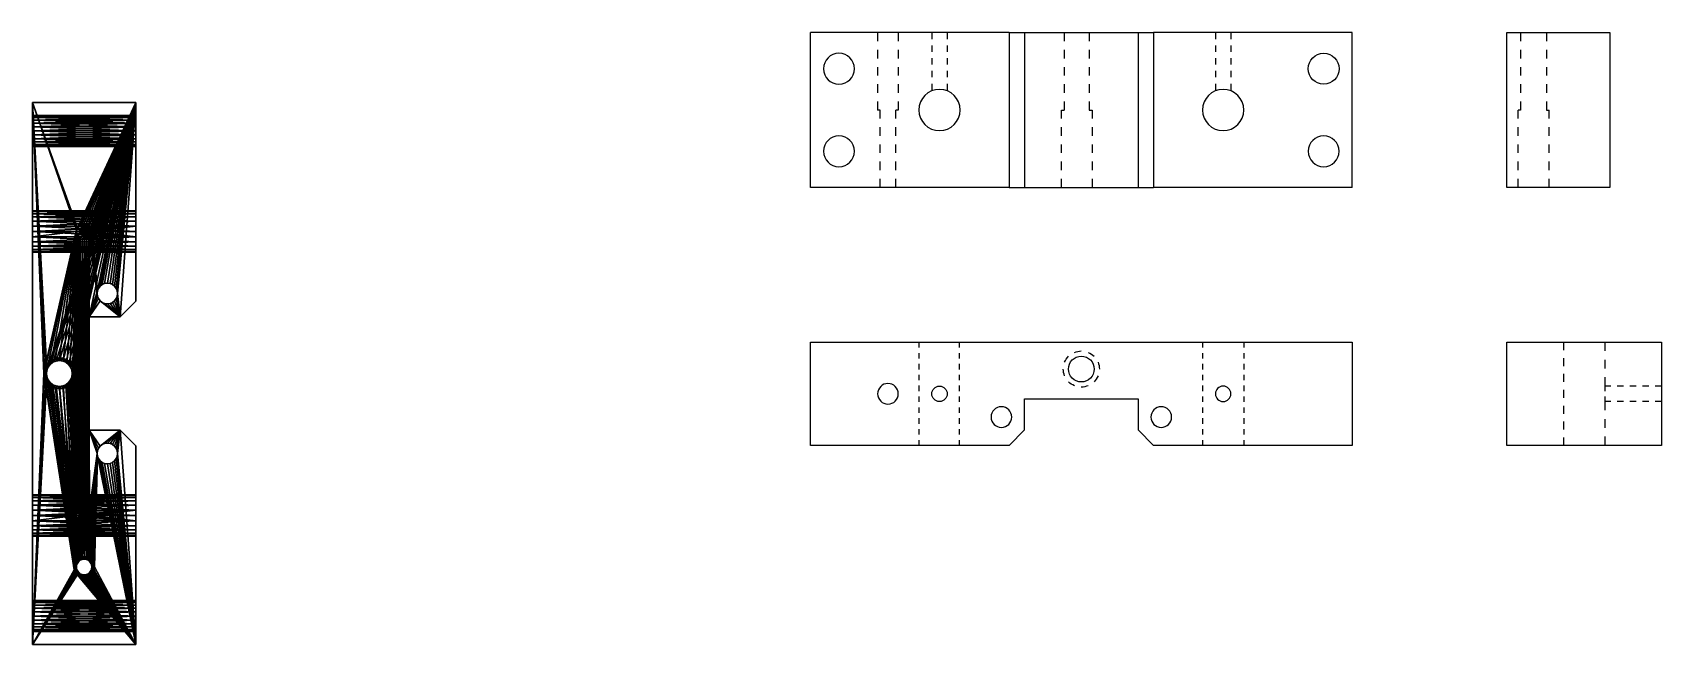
# Model space of a CAD drawing. Extents: x 0 to 316, y 0 to 119.
import ezdxf

# ---------------------------------------------------------------- set-up
doc = ezdxf.new("R2010")
doc.units = 0
doc.header["$MEASUREMENT"] = 0
doc.layers.get('0').update_dxf_attribs({"color": 13, "linetype": 'CONTINUOUS'})

# ---------------------------------------------------------------- blocks, each defined once
blk = doc.blocks.new('COMPONENT_2')
for p, q in [((0, 0), (0, 105)), ((0, 105), (20, 105)), ((0, 105), (0, 105, 30)), ((0, 105, 30), (20, 105, 30)), ((0, 0, 30), (0, 105, 30)), ((20, 105), (20, 66.5)), ((20, 105), (20, 105, 30)), ((20, 105, 30), (20, 66.5, 30)), ((20, 102.5, 7), (0, 102.5, 7)), ((20, 102.5, 23), (0, 102.5, 23)), ((20, 102.4, 7.78), (0, 102.4, 7.78)), ((20, 102.4, 6.22), (0, 102.4, 6.22)), ((20, 102.4, 23.78), (0, 102.4, 23.78)), ((20, 102.4, 22.22), (0, 102.4, 22.22)), ((20, 102.1, 8.5), (0, 102.1, 8.5)), ((20, 102.1, 5.5), (0, 102.1, 5.5)), ((20, 102.1, 24.5), (0, 102.1, 24.5)), ((20, 102.1, 21.5), (0, 102.1, 21.5)), ((20, 101.62, 20.88), (0, 101.62, 20.88)), ((20, 101.62, 9.12), (0, 101.62, 9.12)), ((20, 101.62, 4.88), (0, 101.62, 4.88)), ((20, 101.62, 25.12), (0, 101.62, 25.12)), ((20, 101, 20.4), (0, 101, 20.4)), ((20, 101, 9.6), (0, 101, 9.6)), ((20, 101, 25.6), (0, 101, 25.6)), ((20, 101, 4.4), (0, 101, 4.4)), ((20, 100.28, 20.1), (0, 100.28, 20.1)), ((20, 100.28, 9.9), (0, 100.28, 9.9)), ((20, 100.28, 25.9), (0, 100.28, 25.9)), ((20, 100.28, 4.1), (0, 100.28, 4.1)), ((20, 99.5, 20), (0, 99.5, 20)), ((20, 99.5, 10), (0, 99.5, 10)), ((20, 99.5, 26), (0, 99.5, 26)), ((20, 99.5, 4), (0, 99.5, 4)), ((20, 98.72, 20.1), (0, 98.72, 20.1)), ((20, 98.72, 25.9), (0, 98.72, 25.9)), ((20, 98.72, 9.9), (0, 98.72, 9.9)), ((20, 98.72, 4.1), (0, 98.72, 4.1)), ((20, 98, 20.4), (0, 98, 20.4)), ((20, 98, 25.6), (0, 98, 25.6)), ((20, 98, 9.6), (0, 98, 9.6)), ((20, 98, 4.4), (0, 98, 4.4)), ((20, 97.38, 20.88), (0, 97.38, 20.88)), ((20, 97.38, 25.12), (0, 97.38, 25.12)), ((20, 97.38, 9.12), (0, 97.38, 9.12)), ((20, 97.38, 4.88), (0, 97.38, 4.88)), ((20, 96.9, 21.5), (0, 96.9, 21.5)), ((20, 96.9, 24.5), (0, 96.9, 24.5)), ((20, 96.9, 8.5), (0, 96.9, 8.5)), ((20, 96.9, 5.5), (0, 96.9, 5.5)), ((20, 96.6, 22.22), (0, 96.6, 22.22)), ((20, 96.6, 23.78), (0, 96.6, 23.78)), ((20, 96.6, 7.78), (0, 96.6, 7.78)), ((20, 96.6, 6.22), (0, 96.6, 6.22)), ((20, 96.5, 23), (0, 96.5, 23)), ((20, 96.5, 7), (0, 96.5, 7)), ((20, 84, 15), (0, 84, 15)), ((20, 83.86, 16.04), (0, 83.86, 16.04)), ((20, 83.86, 13.96), (0, 83.86, 13.96)), ((20, 83.46, 17), (0, 83.46, 17)), ((20, 83.46, 13), (0, 83.46, 13)), ((20, 82.83, 12.17), (0, 82.83, 12.17)), ((20, 82.83, 17.83), (0, 82.83, 17.83)), ((20, 82, 18.46), (0, 82, 18.46)), ((20, 82, 11.54), (0, 82, 11.54)), ((20, 81.04, 11.14), (0, 81.04, 11.14)), ((20, 81.04, 18.86), (0, 81.04, 18.86)), ((20, 80, 11), (0, 80, 11)), ((8.5, 80, 19), (0, 80, 19)), ((11.5, 80, 19), (8.5, 80, 19)), ((8.5, 80, 30), (8.5, 80, 19)), ((8.55, 80.39, 30), (8.55, 80.39, 19)), ((8.55, 79.61, 30), (8.55, 79.61, 19)), ((8.7, 80.75, 30), (8.7, 80.75, 19)), ((8.7, 79.25, 30), (8.7, 79.25, 19)), ((8.94, 81.06, 30), (8.94, 81.06, 19)), ((9.25, 81.3, 30), (9.25, 81.3, 19)), ((9.61, 81.45, 30), (9.61, 81.45, 19)), ((10, 81.5, 30), (10, 81.5, 19)), ((10.39, 81.45, 30), (10.39, 81.45, 19)), ((10.75, 81.3, 30), (10.75, 81.3, 19)), ((11.06, 81.06, 30), (11.06, 81.06, 19)), ((11.3, 80.75, 30), (11.3, 80.75, 19)), ((11.3, 79.25, 30), (11.3, 79.25, 19)), ((11.45, 80.39, 30), (11.45, 80.39, 19)), ((11.45, 79.61, 30), (11.45, 79.61, 19)), ((20, 80, 19), (11.5, 80, 19)), ((11.5, 80, 30), (11.5, 80, 19)), ((20, 78.96, 11.14), (0, 78.96, 11.14)), ((20, 78.96, 18.86), (0, 78.96, 18.86)), ((20, 78, 11.54), (0, 78, 11.54)), ((20, 78, 18.46), (0, 78, 18.46)), ((20, 77.17, 17.83), (0, 77.17, 17.83)), ((20, 77.17, 12.17), (0, 77.17, 12.17)), ((20, 76.54, 17), (0, 76.54, 17)), ((20, 76.54, 13), (0, 76.54, 13)), ((20, 76.14, 16.04), (0, 76.14, 16.04)), ((20, 76.14, 13.96), (0, 76.14, 13.96)), ((20, 76, 15), (0, 76, 15)), ((8.94, 78.94, 30), (8.94, 78.94, 19)), ((9.25, 78.7, 30), (9.25, 78.7, 19)), ((9.61, 78.55, 30), (9.61, 78.55, 19)), ((10, 78.5, 30), (10, 78.5, 19)), ((10.39, 78.55, 30), (10.39, 78.55, 19)), ((10.75, 78.7, 30), (10.75, 78.7, 19)), ((11.06, 78.94, 30), (11.06, 78.94, 19)), ((13.5, 69.73, 30), (13.5, 69.73)), ((13.98, 69.93, 30), (13.98, 69.93)), ((14.5, 70, 30), (14.5, 70)), ((15.02, 69.93, 30), (15.02, 69.93)), ((15.5, 69.73, 30), (15.5, 69.73)), ((12.5, 68, 30), (12.5, 68)), ((12.57, 68.52, 30), (12.57, 68.52)), ((12.57, 67.48, 30), (12.57, 67.48)), ((12.77, 69, 30), (12.77, 69)), ((12.77, 67, 30), (12.77, 67)), ((13.09, 69.41, 30), (13.09, 69.41)), ((13.09, 66.59, 30), (13.09, 66.59)), ((15.91, 69.41, 30), (15.91, 69.41)), ((15.91, 66.59, 30), (15.91, 66.59)), ((16.23, 69, 30), (16.23, 69)), ((16.23, 67, 30), (16.23, 67)), ((16.43, 68.52, 30), (16.43, 68.52)), ((16.43, 67.48, 30), (16.43, 67.48)), ((16.5, 68, 30), (16.5, 68)), ((17, 63.5), (20, 66.5)), ((17, 63.5, 30), (20, 66.5, 30)), ((20, 66.5, 30), (20, 66.5)), ((11, 63.5), (17, 63.5)), ((11, 41.5), (11, 63.5)), ((11, 63.5, 30), (17, 63.5, 30)), ((11, 41.5, 30), (11, 63.5, 30)), ((11, 63.5, 30), (11, 63.5)), ((13.5, 66.27, 30), (13.5, 66.27)), ((13.98, 66.07, 30), (13.98, 66.07)), ((14.5, 66, 30), (14.5, 66)), ((15.02, 66.07, 30), (15.02, 66.07)), ((15.5, 66.27, 30), (15.5, 66.27)), ((17, 63.5, 30), (17, 63.5)), ((2.6, 54, 30), (2.6, 54, 15)), ((3.03, 53.75, 15), (3.03, 53.75)), ((3.08, 54.62, 30), (3.08, 54.62, 15)), ((3.43, 54.27, 15), (3.43, 54.27)), ((3.7, 55.1, 30), (3.7, 55.1, 15)), ((3.95, 54.67, 15), (3.95, 54.67)), ((4.42, 55.4, 30), (4.42, 55.4, 15)), ((4.55, 54.91, 15), (4.55, 54.91)), ((5.2, 55.5, 30), (5.2, 55.5, 15)), ((5.2, 55, 15), (5.2, 55)), ((5.85, 54.91, 15), (5.85, 54.91)), ((5.98, 55.4, 30), (5.98, 55.4, 15)), ((6.45, 54.67, 15), (6.45, 54.67)), ((6.7, 55.1, 30), (6.7, 55.1, 15)), ((6.97, 54.27, 15), (6.97, 54.27)), ((7.32, 54.62, 30), (7.32, 54.62, 15)), ((7.37, 53.75, 15), (7.37, 53.75)), ((7.8, 54, 30), (7.8, 54, 15)), ((2.2, 52.5, 30), (2.2, 52.5, 15)), ((2.3, 53.28, 30), (2.3, 53.28, 15)), ((2.3, 51.72, 30), (2.3, 51.72, 15)), ((2.6, 51, 30), (2.6, 51, 15)), ((2.7, 52.5, 15), (2.7, 52.5)), ((2.79, 53.15, 15), (2.79, 53.15)), ((2.79, 51.85, 15), (2.79, 51.85)), ((3.03, 51.25, 15), (3.03, 51.25)), ((3.43, 50.73, 15), (3.43, 50.73)), ((6.97, 50.73, 15), (6.97, 50.73)), ((7.37, 51.25, 15), (7.37, 51.25)), ((7.61, 53.15, 15), (7.61, 53.15)), ((7.61, 51.85, 15), (7.61, 51.85)), ((7.7, 52.5, 15), (7.7, 52.5)), ((7.8, 51, 30), (7.8, 51, 15)), ((8.1, 53.28, 30), (8.1, 53.28, 15)), ((8.1, 51.72, 30), (8.1, 51.72, 15)), ((8.2, 52.5, 30), (8.2, 52.5, 15)), ((3.08, 50.38, 30), (3.08, 50.38, 15)), ((3.7, 49.9, 30), (3.7, 49.9, 15)), ((3.95, 50.33, 15), (3.95, 50.33)), ((4.42, 49.6, 30), (4.42, 49.6, 15)), ((4.55, 50.09, 15), (4.55, 50.09)), ((5.2, 50, 15), (5.2, 50)), ((5.2, 49.5, 30), (5.2, 49.5, 15)), ((5.85, 50.09, 15), (5.85, 50.09)), ((5.98, 49.6, 30), (5.98, 49.6, 15)), ((6.45, 50.33, 15), (6.45, 50.33)), ((6.7, 49.9, 30), (6.7, 49.9, 15)), ((7.32, 50.38, 30), (7.32, 50.38, 15)), ((17, 41.5), (11, 41.5)), ((17, 41.5, 30), (11, 41.5, 30)), ((11, 41.5, 30), (11, 41.5)), ((20, 38.5), (17, 41.5)), ((20, 38.5, 30), (17, 41.5, 30)), ((17, 41.5, 30), (17, 41.5)), ((12.77, 38, 30), (12.77, 38)), ((13.09, 38.41, 30), (13.09, 38.41)), ((13.5, 38.73, 30), (13.5, 38.73)), ((13.98, 38.93, 30), (13.98, 38.93)), ((14.5, 39, 30), (14.5, 39)), ((15.02, 38.93, 30), (15.02, 38.93)), ((15.5, 38.73, 30), (15.5, 38.73)), ((15.91, 38.41, 30), (15.91, 38.41)), ((16.23, 38, 30), (16.23, 38)), ((20, 38.5), (20, 0)), ((20, 38.5, 30), (20, 38.5)), ((20, 38.5, 30), (20, 0, 30)), ((12.5, 37, 30), (12.5, 37)), ((12.57, 37.52, 30), (12.57, 37.52)), ((12.57, 36.48, 30), (12.57, 36.48)), ((12.77, 36, 30), (12.77, 36)), ((13.09, 35.59, 30), (13.09, 35.59)), ((13.5, 35.27, 30), (13.5, 35.27)), ((13.98, 35.07, 30), (13.98, 35.07)), ((14.5, 35, 30), (14.5, 35)), ((15.02, 35.07, 30), (15.02, 35.07)), ((15.5, 35.27, 30), (15.5, 35.27)), ((15.91, 35.59, 30), (15.91, 35.59)), ((16.23, 36, 30), (16.23, 36)), ((16.43, 37.52, 30), (16.43, 37.52)), ((16.43, 36.48, 30), (16.43, 36.48)), ((16.5, 37, 30), (16.5, 37)), ((20, 29, 15), (0, 29, 15)), ((20, 28.86, 16.04), (0, 28.86, 16.04)), ((20, 28.86, 13.96), (0, 28.86, 13.96)), ((20, 28.46, 17), (0, 28.46, 17)), ((20, 28.46, 13), (0, 28.46, 13)), ((20, 27.83, 17.83), (0, 27.83, 17.83)), ((20, 27.83, 12.17), (0, 27.83, 12.17)), ((20, 27, 18.46), (0, 27, 18.46)), ((20, 27, 11.54), (0, 27, 11.54)), ((20, 26.04, 11.14), (0, 26.04, 11.14)), ((20, 26.04, 18.86), (0, 26.04, 18.86)), ((8.55, 25.39, 30), (8.55, 25.39, 19)), ((8.7, 25.75, 30), (8.7, 25.75, 19)), ((8.94, 26.06, 30), (8.94, 26.06, 19)), ((9.25, 26.3, 30), (9.25, 26.3, 19)), ((9.61, 26.45, 30), (9.61, 26.45, 19)), ((10, 26.5, 30), (10, 26.5, 19)), ((10.39, 26.45, 30), (10.39, 26.45, 19)), ((10.75, 26.3, 30), (10.75, 26.3, 19)), ((11.06, 26.06, 30), (11.06, 26.06, 19)), ((11.3, 25.75, 30), (11.3, 25.75, 19)), ((11.45, 25.39, 30), (11.45, 25.39, 19)), ((20, 25, 11), (0, 25, 11)), ((8.5, 25, 19), (0, 25, 19)), ((20, 23.96, 11.14), (0, 23.96, 11.14)), ((20, 23.96, 18.86), (0, 23.96, 18.86)), ((20, 23, 11.54), (0, 23, 11.54)), ((20, 23, 18.46), (0, 23, 18.46)), ((20, 22.17, 12.17), (0, 22.17, 12.17)), ((20, 22.17, 17.83), (0, 22.17, 17.83)), ((11.5, 25, 19), (8.5, 25, 19)), ((8.5, 25, 30), (8.5, 25, 19)), ((8.55, 24.61, 30), (8.55, 24.61, 19)), ((8.7, 24.25, 30), (8.7, 24.25, 19)), ((8.94, 23.94, 30), (8.94, 23.94, 19)), ((9.25, 23.7, 30), (9.25, 23.7, 19)), ((9.61, 23.55, 30), (9.61, 23.55, 19)), ((10, 23.5, 30), (10, 23.5, 19)), ((10.39, 23.55, 30), (10.39, 23.55, 19)), ((10.75, 23.7, 30), (10.75, 23.7, 19)), ((11.06, 23.94, 30), (11.06, 23.94, 19)), ((11.3, 24.25, 30), (11.3, 24.25, 19)), ((11.45, 24.61, 30), (11.45, 24.61, 19)), ((20, 25, 19), (11.5, 25, 19)), ((11.5, 25, 30), (11.5, 25, 19)), ((20, 21.54, 13), (0, 21.54, 13)), ((20, 21.54, 17), (0, 21.54, 17)), ((20, 21.14, 16.04), (0, 21.14, 16.04)), ((20, 21.14, 13.96), (0, 21.14, 13.96)), ((20, 21, 15), (0, 21, 15)), ((8.27, 16, 30), (8.27, 16, 15)), ((8.59, 16.41, 30), (8.59, 16.41, 15)), ((8.94, 16.06, 15), (8.94, 16.06)), ((9, 16.73, 30), (9, 16.73, 15)), ((9.25, 16.3, 15), (9.25, 16.3)), ((9.48, 16.93, 30), (9.48, 16.93, 15)), ((9.61, 16.45, 15), (9.61, 16.45)), ((10, 17, 30), (10, 17, 15)), ((10, 16.5, 15), (10, 16.5)), ((10.39, 16.45, 15), (10.39, 16.45)), ((10.52, 16.93, 30), (10.52, 16.93, 15)), ((10.75, 16.3, 15), (10.75, 16.3)), ((11, 16.73, 30), (11, 16.73, 15)), ((11.06, 16.06, 15), (11.06, 16.06)), ((11.41, 16.41, 30), (11.41, 16.41, 15)), ((11.73, 16, 30), (11.73, 16, 15)), ((8, 15, 30), (8, 15, 15)), ((8.07, 15.52, 30), (8.07, 15.52, 15)), ((8.07, 14.48, 30), (8.07, 14.48, 15)), ((8.27, 14, 30), (8.27, 14, 15)), ((8.5, 15, 15), (8.5, 15)), ((8.55, 15.39, 15), (8.55, 15.39)), ((8.55, 14.61, 15), (8.55, 14.61)), ((8.59, 13.59, 30), (8.59, 13.59, 15)), ((8.7, 15.75, 15), (8.7, 15.75)), ((8.7, 14.25, 15), (8.7, 14.25)), ((8.94, 13.94, 15), (8.94, 13.94)), ((9, 13.27, 30), (9, 13.27, 15)), ((9.25, 13.7, 15), (9.25, 13.7)), ((9.48, 13.07, 30), (9.48, 13.07, 15)), ((9.61, 13.55, 15), (9.61, 13.55)), ((10, 13.5, 15), (10, 13.5)), ((10, 13, 30), (10, 13, 15)), ((10.39, 13.55, 15), (10.39, 13.55)), ((10.52, 13.07, 30), (10.52, 13.07, 15)), ((10.75, 13.7, 15), (10.75, 13.7)), ((11, 13.27, 30), (11, 13.27, 15)), ((11.06, 13.94, 15), (11.06, 13.94)), ((11.3, 15.75, 15), (11.3, 15.75)), ((11.3, 14.25, 15), (11.3, 14.25)), ((11.41, 13.59, 30), (11.41, 13.59, 15)), ((11.45, 15.39, 15), (11.45, 15.39)), ((11.45, 14.61, 15), (11.45, 14.61)), ((11.5, 15, 15), (11.5, 15)), ((11.73, 14, 30), (11.73, 14, 15)), ((11.93, 15.52, 30), (11.93, 15.52, 15)), ((11.93, 14.48, 30), (11.93, 14.48, 15)), ((12, 15, 30), (12, 15, 15)), ((20, 8.5, 23), (0, 8.5, 23)), ((20, 8.5, 7), (0, 8.5, 7)), ((20, 8.4, 23.78), (0, 8.4, 23.78)), ((20, 8.4, 22.22), (0, 8.4, 22.22)), ((20, 8.4, 7.78), (0, 8.4, 7.78)), ((20, 8.4, 6.22), (0, 8.4, 6.22)), ((20, 8.1, 24.5), (0, 8.1, 24.5)), ((20, 8.1, 21.5), (0, 8.1, 21.5)), ((20, 8.1, 8.5), (0, 8.1, 8.5)), ((20, 8.1, 5.5), (0, 8.1, 5.5)), ((20, 7.62, 25.12), (0, 7.62, 25.12)), ((20, 7.62, 20.88), (0, 7.62, 20.88)), ((20, 7.62, 9.12), (0, 7.62, 9.12)), ((20, 7.62, 4.88), (0, 7.62, 4.88)), ((20, 7, 25.6), (0, 7, 25.6)), ((20, 7, 20.4), (0, 7, 20.4)), ((20, 7, 4.4), (0, 7, 4.4)), ((20, 7, 9.6), (0, 7, 9.6)), ((20, 6.28, 25.9), (0, 6.28, 25.9)), ((20, 6.28, 20.1), (0, 6.28, 20.1)), ((20, 6.28, 4.1), (0, 6.28, 4.1)), ((20, 6.28, 9.9), (0, 6.28, 9.9)), ((20, 5.5, 26), (0, 5.5, 26)), ((20, 5.5, 20), (0, 5.5, 20)), ((20, 5.5, 4), (0, 5.5, 4)), ((20, 5.5, 10), (0, 5.5, 10)), ((20, 4.72, 25.9), (0, 4.72, 25.9)), ((20, 4.72, 20.1), (0, 4.72, 20.1)), ((20, 4.72, 4.1), (0, 4.72, 4.1)), ((20, 4.72, 9.9), (0, 4.72, 9.9)), ((20, 4, 20.4), (0, 4, 20.4)), ((20, 4, 25.6), (0, 4, 25.6)), ((20, 4, 4.4), (0, 4, 4.4)), ((20, 4, 9.6), (0, 4, 9.6)), ((20, 3.38, 20.88), (0, 3.38, 20.88)), ((20, 3.38, 25.12), (0, 3.38, 25.12)), ((20, 3.38, 4.88), (0, 3.38, 4.88)), ((20, 3.38, 9.12), (0, 3.38, 9.12)), ((20, 2.9, 21.5), (0, 2.9, 21.5)), ((20, 2.9, 24.5), (0, 2.9, 24.5)), ((20, 2.9, 5.5), (0, 2.9, 5.5)), ((20, 2.9, 8.5), (0, 2.9, 8.5)), ((20, 2.6, 23.78), (0, 2.6, 23.78)), ((20, 2.6, 22.22), (0, 2.6, 22.22)), ((20, 2.6, 6.22), (0, 2.6, 6.22)), ((20, 2.6, 7.78), (0, 2.6, 7.78)), ((20, 2.5, 23), (0, 2.5, 23)), ((20, 2.5, 7), (0, 2.5, 7)), ((20, 0), (0, 0)), ((0, 0), (0, 0, 30)), ((20, 0, 30), (0, 0, 30)), ((20, 0), (20, 0, 30))]:
    blk.add_line(p, q)
at = {"extrusion": (1, 0, 0)}
for centre in [(99.5, 23), (99.5, 23, 20)]:
    blk.add_circle(centre, 3, dxfattribs=at)
at = {"extrusion": (-1, 0, 0)}
for centre, radius in [((-99.5, 7), 3), ((-99.5, 7, -20), 3), ((-80, 15), 4), ((-80, 15, -20), 4), ((-25, 15), 4), ((-25, 15, -20), 4), ((-5.5, 23), 3), ((-5.5, 7), 3), ((-5.5, 7, -20), 3), ((-5.5, 23, -20), 3)]:
    blk.add_circle(centre, radius, dxfattribs=at)
at = {"extrusion": (0, 0, -1)}
for centre, radius in [((-10, 80, -30), 1.5), ((-10, 80, -19), 1.5), ((-14.5, 68), 2), ((-14.5, 68, -30), 2), ((-5.2, 52.5, -30), 3), ((-5.2, 52.5, -15), 3), ((-5.2, 52.5), 2.5), ((-5.2, 52.5, -15), 2.5), ((-14.5, 37), 2), ((-14.5, 37, -30), 2), ((-10, 15, -30), 2), ((-10, 15, -15), 2), ((-10, 15), 1.5), ((-10, 15, -15), 1.5)]:
    blk.add_circle(centre, radius, dxfattribs=at)
for centre in [(10, 25, 30), (10, 25, 19)]:
    blk.add_circle(centre, 1.5)
mesh = blk.add_polyface()
corners = [(0, 105), (2.7, 52.5), (0, 0), (2.79, 53.15), (20, 105), (3.03, 53.75), (3.43, 54.27), (3.95, 54.67), (4.55, 54.91), (5.2, 55), (5.85, 54.91), (6.45, 54.67), (6.97, 54.27), (7.37, 53.75), (7.61, 53.15), (7.7, 52.5), (11, 63.5), (8.5, 15), (8.55, 15.39), (8.7, 15.75), (8.94, 16.06), (9.25, 16.3), (9.61, 16.45), (10, 16.5), (10.39, 16.45), (10.75, 16.3), (12.57, 68.52), (12.5, 68), (12.77, 69), (13.09, 69.41), (13.5, 69.73), (13.98, 69.93), (14.5, 70), (15.02, 69.93), (15.5, 69.73), (15.91, 69.41), (16.23, 69), (16.43, 68.52), (16.5, 68), (17, 63.5), (20, 66.5), (13.09, 66.59), (12.77, 67), (12.57, 67.48), (13.5, 66.27), (13.98, 66.07), (14.5, 66), (15.02, 66.07), (15.5, 66.27), (15.91, 66.59), (16.23, 67), (16.43, 67.48), (11, 41.5), (11.06, 16.06), (12.5, 37), (12.57, 37.52), (12.77, 38), (13.09, 38.41), (17, 41.5), (11.3, 15.75), (11.45, 15.39), (11.5, 15), (13.5, 38.73), (13.98, 38.93), (14.5, 39), (15.02, 38.93), (15.5, 38.73), (15.91, 38.41), (16.23, 38), (16.43, 37.52), (16.5, 37), (8.94, 13.94), (20, 0), (8.7, 14.25), (8.55, 14.61), (2.79, 51.85), (3.03, 51.25), (3.43, 50.73), (3.95, 50.33), (4.55, 50.09), (5.2, 50), (5.85, 50.09), (6.45, 50.33), (6.97, 50.73), (7.37, 51.25), (7.61, 51.85), (9.25, 13.7), (9.61, 13.55), (10, 13.5), (10.39, 13.55), (10.75, 13.7), (11.06, 13.94), (11.3, 14.25), (11.45, 14.61), (12.57, 36.48), (12.77, 36), (13.09, 35.59), (13.5, 35.27), (13.98, 35.07), (14.5, 35), (15.02, 35.07), (15.5, 35.27), (15.91, 35.59), (16.23, 36), (16.43, 36.48), (20, 38.5)]
mesh.append_faces([[corners[k] for k in face] for face in [(39, 4, 40), (72, 58, 105)]], dxfattribs={"vtx0": -1})
mesh.append_faces([[corners[k] for k in face] for face in [(0, 1, 2), (1, 0, 3), (3, 4, 5), (5, 4, 6), (6, 4, 7), (7, 4, 8), (8, 4, 9), (9, 4, 10), (10, 4, 11), (11, 4, 12), (12, 4, 13), (13, 4, 14), (14, 4, 15), (17, 16, 18), (18, 16, 19), (19, 16, 20), (20, 16, 21), (21, 16, 22), (22, 16, 23), (23, 16, 24), (24, 16, 25), (26, 4, 28), (28, 4, 29), (29, 4, 30), (30, 4, 31), (31, 4, 32), (32, 4, 33), (33, 4, 34), (34, 4, 35), (35, 4, 36), (36, 4, 37), (37, 4, 38), (16, 41, 39), (41, 16, 42), (42, 16, 43), (43, 16, 27), (25, 52, 53), (52, 25, 16), (54, 52, 55), (55, 52, 56), (56, 52, 57), (53, 54, 59), (59, 54, 60), (60, 54, 61), (57, 58, 62), (62, 58, 63), (63, 58, 64), (64, 58, 65), (65, 58, 66), (66, 58, 67), (67, 58, 68), (68, 58, 69), (69, 58, 70), (2, 71, 72), (71, 2, 73), (73, 2, 74), (75, 2, 1), (74, 77, 17), (94, 61, 54)]], dxfattribs={"vtx0": -1, "vtx1": -1})
mesh.append_faces([[corners[k] for k in face] for face in [(15, 4, 16), (15, 16, 17), (16, 4, 26), (38, 4, 39), (53, 52, 54), (74, 2, 75), (72, 61, 94), (72, 70, 58)]], dxfattribs={"vtx0": -1, "vtx1": -1, "vtx2": -1})
mesh.append_faces([[corners[k] for k in face] for face in [(3, 0, 4), (16, 26, 27), (39, 41, 44), (39, 44, 45), (39, 45, 46), (39, 46, 47), (39, 47, 48), (39, 48, 49), (39, 49, 50), (39, 50, 51), (39, 51, 38), (57, 52, 58), (74, 75, 76), (74, 76, 77), (17, 77, 78), (17, 78, 79), (17, 79, 80), (17, 80, 81), (17, 81, 82), (17, 82, 83), (17, 83, 84), (17, 84, 85), (17, 85, 15), (72, 71, 86), (72, 86, 87), (72, 87, 88), (72, 88, 89), (72, 89, 90), (72, 90, 91), (72, 91, 92), (72, 92, 93), (72, 93, 61), (72, 94, 95), (72, 95, 96), (72, 96, 97), (72, 97, 98), (72, 98, 99), (72, 99, 100), (72, 100, 101), (72, 101, 102), (72, 102, 103), (72, 103, 104), (72, 104, 70)]], dxfattribs={"vtx0": -1, "vtx2": -1})
mesh = blk.add_polyface()
corners = [(0, 105, 30), (20, 105), (0, 105), (20, 105, 30)]
mesh.append_faces([[corners[k] for k in face] for face in [(0, 1, 2), (1, 0, 3)]], dxfattribs={"vtx0": -1})
mesh = blk.add_polyface()
corners = [(0, 0, 30), (0, 2.5, 23), (0, 0), (0, 2.6, 23.78), (0, 2.9, 24.5), (0, 3.38, 25.12), (0, 4, 25.6), (0, 4.72, 25.9), (0, 5.5, 26), (0, 105, 30), (0, 6.28, 25.9), (0, 7, 25.6), (0, 7.62, 25.12), (0, 8.1, 24.5), (0, 8.4, 23.78), (0, 8.5, 23), (0, 23.96, 18.86), (0, 23, 18.46), (0, 22.17, 17.83), (0, 8.5, 7), (0, 21.54, 17), (0, 21.14, 16.04), (0, 21, 15), (0, 25, 19), (0, 26.04, 18.86), (0, 27, 18.46), (0, 27.83, 17.83), (0, 28.46, 17), (0, 28.86, 16.04), (0, 29, 15), (0, 78, 18.46), (0, 77.17, 17.83), (0, 76.54, 17), (0, 76.14, 16.04), (0, 76, 15), (0, 78.96, 18.86), (0, 80, 19), (0, 81.04, 18.86), (0, 82, 18.46), (0, 82.83, 17.83), (0, 83.46, 17), (0, 98, 25.6), (0, 83.86, 16.04), (0, 84, 15), (0, 97.38, 25.12), (0, 96.9, 24.5), (0, 96.6, 23.78), (0, 96.5, 23), (0, 98.72, 25.9), (0, 99.5, 26), (0, 100.28, 25.9), (0, 101, 25.6), (0, 101.62, 25.12), (0, 102.1, 24.5), (0, 102.4, 23.78), (0, 102.5, 23), (0, 102.5, 7), (0, 5.5, 4), (0, 105), (0, 4.72, 4.1), (0, 4, 4.4), (0, 3.38, 4.88), (0, 2.9, 5.5), (0, 2.6, 6.22), (0, 2.5, 7), (0, 6.28, 4.1), (0, 7, 4.4), (0, 7.62, 4.88), (0, 8.1, 5.5), (0, 8.4, 6.22), (0, 23.96, 11.14), (0, 23, 11.54), (0, 22.17, 12.17), (0, 21.54, 13), (0, 21.14, 13.96), (0, 25, 11), (0, 26.04, 11.14), (0, 27, 11.54), (0, 27.83, 12.17), (0, 28.46, 13), (0, 28.86, 13.96), (0, 78, 11.54), (0, 77.17, 12.17), (0, 76.54, 13), (0, 76.14, 13.96), (0, 78.96, 11.14), (0, 80, 11), (0, 81.04, 11.14), (0, 82, 11.54), (0, 82.83, 12.17), (0, 83.46, 13), (0, 98, 4.4), (0, 83.86, 13.96), (0, 97.38, 4.88), (0, 96.9, 5.5), (0, 96.6, 6.22), (0, 96.5, 7), (0, 98.72, 4.1), (0, 99.5, 4), (0, 100.28, 4.1), (0, 101, 4.4), (0, 101.62, 4.88), (0, 102.1, 5.5), (0, 102.4, 6.22), (0, 96.6, 22.22), (0, 96.6, 7.78), (0, 96.9, 21.5), (0, 96.9, 8.5), (0, 97.38, 20.88), (0, 97.38, 9.12), (0, 98, 20.4), (0, 98, 9.6), (0, 98.72, 20.1), (0, 98.72, 9.9), (0, 99.5, 20), (0, 99.5, 10), (0, 100.28, 20.1), (0, 100.28, 9.9), (0, 101, 20.4), (0, 101, 9.6), (0, 101.62, 20.88), (0, 101.62, 9.12), (0, 102.1, 21.5), (0, 102.1, 8.5), (0, 102.4, 22.22), (0, 102.4, 7.78), (0, 2.6, 22.22), (0, 2.6, 7.78), (0, 2.9, 21.5), (0, 2.9, 8.5), (0, 3.38, 20.88), (0, 3.38, 9.12), (0, 4, 20.4), (0, 4, 9.6), (0, 4.72, 20.1), (0, 4.72, 9.9), (0, 5.5, 20), (0, 5.5, 10), (0, 6.28, 20.1), (0, 6.28, 9.9), (0, 7, 20.4), (0, 7, 9.6), (0, 7.62, 9.12), (0, 7.62, 20.88), (0, 8.1, 21.5), (0, 8.1, 8.5), (0, 8.4, 22.22), (0, 8.4, 7.78)]
mesh.append_faces([[corners[k] for k in face] for face in [(0, 1, 2), (1, 0, 3), (3, 0, 4), (4, 0, 5), (5, 0, 6), (6, 0, 7), (7, 0, 8), (8, 9, 10), (10, 9, 11), (11, 9, 12), (12, 9, 13), (13, 9, 14), (14, 9, 15), (16, 9, 23), (23, 9, 24), (24, 9, 25), (25, 9, 26), (26, 9, 27), (27, 9, 28), (28, 9, 29), (30, 9, 35), (35, 9, 36), (36, 9, 37), (37, 9, 38), (38, 9, 39), (39, 9, 40), (40, 41, 42), (42, 41, 43), (41, 9, 48), (48, 9, 49), (49, 9, 50), (50, 9, 51), (51, 9, 52), (52, 9, 53), (53, 9, 54), (54, 9, 55), (2, 57, 58), (57, 2, 59), (59, 2, 60), (60, 2, 61), (61, 2, 62), (62, 2, 63), (63, 2, 64), (70, 19, 71), (71, 19, 72), (72, 19, 73), (73, 19, 74), (74, 19, 22), (81, 29, 82), (82, 29, 83), (83, 29, 84), (84, 29, 34), (91, 43, 93), (93, 43, 94), (94, 43, 95), (95, 43, 96), (58, 56, 9), (104, 96, 47), (96, 104, 105), (105, 106, 107), (107, 108, 109), (109, 110, 111), (111, 112, 113), (113, 114, 115), (115, 116, 117), (117, 118, 119), (119, 120, 121), (121, 122, 123), (123, 124, 125), (125, 55, 56), (126, 64, 1), (64, 126, 127), (127, 128, 129), (129, 130, 131), (131, 132, 133), (133, 134, 135), (135, 136, 137), (137, 138, 139), (139, 140, 141), (141, 140, 142), (142, 144, 145), (145, 146, 147), (147, 15, 19)]], dxfattribs={"vtx0": -1, "vtx1": -1})
mesh.append_faces([[corners[k] for k in face] for face in [(15, 9, 16), (15, 18, 19), (29, 9, 30), (40, 9, 41), (55, 9, 56), (64, 2, 1), (58, 19, 70), (58, 29, 81), (58, 90, 91), (96, 43, 47)]], dxfattribs={"vtx0": -1, "vtx1": -1, "vtx2": -1})
mesh.append_faces([[corners[k] for k in face] for face in [(8, 0, 9), (15, 16, 17), (15, 17, 18), (19, 18, 20), (19, 20, 21), (19, 21, 22), (29, 30, 31), (29, 31, 32), (29, 32, 33), (29, 33, 34), (43, 41, 44), (43, 44, 45), (43, 45, 46), (43, 46, 47), (58, 57, 65), (58, 65, 66), (58, 66, 67), (58, 67, 68), (58, 68, 69), (58, 69, 19), (58, 70, 75), (58, 75, 76), (58, 76, 77), (58, 77, 78), (58, 78, 79), (58, 79, 80), (58, 80, 29), (58, 81, 85), (58, 85, 86), (58, 86, 87), (58, 87, 88), (58, 88, 89), (58, 89, 90), (91, 90, 92), (91, 92, 43), (58, 91, 97), (58, 97, 98), (58, 98, 99), (58, 99, 100), (58, 100, 101), (58, 101, 102), (58, 102, 103), (58, 103, 56), (105, 104, 106), (107, 106, 108), (109, 108, 110), (111, 110, 112), (113, 112, 114), (115, 114, 116), (117, 116, 118), (119, 118, 120), (121, 120, 122), (123, 122, 124), (125, 124, 55), (127, 126, 128), (129, 128, 130), (131, 130, 132), (133, 132, 134), (135, 134, 136), (137, 136, 138), (139, 138, 140), (142, 140, 143), (142, 143, 144), (145, 144, 146), (147, 146, 15)]], dxfattribs={"vtx0": -1, "vtx2": -1})
mesh = blk.add_polyface()
corners = [(8, 15, 30), (8.1, 51.72, 30), (7.8, 51, 30), (8.07, 15.52, 30), (8.27, 16, 30), (8.2, 52.5, 30), (8.59, 16.41, 30), (8.5, 25, 30), (8.55, 24.61, 30), (8.7, 24.25, 30), (9, 16.73, 30), (8.94, 23.94, 30), (9.25, 23.7, 30), (9.48, 16.93, 30), (9.61, 23.55, 30), (10, 17, 30), (10, 23.5, 30), (10.52, 16.93, 30), (10.39, 23.55, 30), (10.75, 23.7, 30), (11, 16.73, 30), (11.06, 23.94, 30), (11.41, 16.41, 30), (11.3, 24.25, 30), (11.45, 24.61, 30), (11.73, 16, 30), (11.5, 25, 30), (0, 0, 30), (2.2, 52.5, 30), (0, 105, 30), (2.3, 51.72, 30), (8.07, 14.48, 30), (8.27, 14, 30), (8.59, 13.59, 30), (20, 0, 30), (2.6, 51, 30), (3.08, 50.38, 30), (3.7, 49.9, 30), (4.42, 49.6, 30), (5.2, 49.5, 30), (5.98, 49.6, 30), (6.7, 49.9, 30), (7.32, 50.38, 30), (9, 13.27, 30), (9.48, 13.07, 30), (10, 13, 30), (10.52, 13.07, 30), (11, 13.27, 30), (11.41, 13.59, 30), (11.73, 14, 30), (11.93, 14.48, 30), (12, 15, 30), (12.57, 36.48, 30), (12.5, 37, 30), (12.77, 36, 30), (13.09, 35.59, 30), (13.5, 35.27, 30), (13.98, 35.07, 30), (14.5, 35, 30), (15.02, 35.07, 30), (15.5, 35.27, 30), (15.91, 35.59, 30), (16.23, 36, 30), (16.43, 36.48, 30), (16.5, 37, 30), (17, 41.5, 30), (20, 38.5, 30), (8.55, 25.39, 30), (8.5, 80, 30), (8.55, 79.61, 30), (8.7, 25.75, 30), (8.7, 79.25, 30), (8.94, 26.06, 30), (8.94, 78.94, 30), (9.25, 26.3, 30), (9.25, 78.7, 30), (9.61, 26.45, 30), (9.61, 78.55, 30), (10, 26.5, 30), (10, 78.5, 30), (10.39, 26.45, 30), (10.39, 78.55, 30), (10.75, 26.3, 30), (10.75, 78.7, 30), (11.06, 26.06, 30), (11, 41.5, 30), (12.57, 37.52, 30), (12.77, 38, 30), (13.09, 38.41, 30), (11.3, 25.75, 30), (11.45, 25.39, 30), (11.93, 15.52, 30), (13.5, 38.73, 30), (13.98, 38.93, 30), (14.5, 39, 30), (15.02, 38.93, 30), (15.5, 38.73, 30), (15.91, 38.41, 30), (16.23, 38, 30), (16.43, 37.52, 30), (11, 63.5, 30), (11.06, 78.94, 30), (12.5, 68, 30), (12.57, 67.48, 30), (12.77, 67, 30), (13.09, 66.59, 30), (17, 63.5, 30), (11.3, 79.25, 30), (11.45, 79.61, 30), (11.5, 80, 30), (13.5, 66.27, 30), (13.98, 66.07, 30), (14.5, 66, 30), (15.02, 66.07, 30), (15.5, 66.27, 30), (15.91, 66.59, 30), (16.23, 67, 30), (16.43, 67.48, 30), (16.5, 68, 30), (8.7, 80.75, 30), (20, 105, 30), (8.55, 80.39, 30), (2.3, 53.28, 30), (2.6, 54, 30), (3.08, 54.62, 30), (3.7, 55.1, 30), (4.42, 55.4, 30), (5.2, 55.5, 30), (5.98, 55.4, 30), (6.7, 55.1, 30), (7.32, 54.62, 30), (7.8, 54, 30), (8.1, 53.28, 30), (8.94, 81.06, 30), (9.25, 81.3, 30), (9.61, 81.45, 30), (10, 81.5, 30), (10.39, 81.45, 30), (10.75, 81.3, 30), (11.06, 81.06, 30), (11.3, 80.75, 30), (11.45, 80.39, 30), (12.57, 68.52, 30), (12.77, 69, 30), (13.09, 69.41, 30), (13.5, 69.73, 30), (13.98, 69.93, 30), (14.5, 70, 30), (15.02, 69.93, 30), (15.5, 69.73, 30), (15.91, 69.41, 30), (16.23, 69, 30), (16.43, 68.52, 30), (20, 66.5, 30)]
mesh.append_faces([[corners[k] for k in face] for face in [(65, 34, 66), (120, 106, 153)]], dxfattribs={"vtx0": -1})
mesh.append_faces([[corners[k] for k in face] for face in [(1, 4, 5), (6, 7, 4), (7, 6, 8), (8, 6, 9), (9, 10, 11), (11, 10, 12), (12, 13, 14), (14, 15, 16), (16, 17, 18), (18, 17, 19), (19, 20, 21), (21, 22, 23), (23, 22, 24), (24, 25, 26), (27, 28, 29), (28, 27, 30), (31, 27, 32), (32, 27, 33), (30, 31, 35), (35, 31, 36), (36, 0, 37), (37, 0, 38), (38, 0, 39), (39, 0, 40), (40, 0, 41), (41, 0, 42), (42, 0, 2), (33, 34, 43), (43, 34, 44), (44, 34, 45), (45, 34, 46), (46, 34, 47), (47, 34, 48), (48, 34, 49), (49, 34, 50), (50, 34, 51), (52, 34, 54), (54, 34, 55), (55, 34, 56), (56, 34, 57), (57, 34, 58), (58, 34, 59), (59, 34, 60), (60, 34, 61), (61, 34, 62), (62, 34, 63), (63, 34, 64), (67, 68, 7), (68, 67, 69), (69, 70, 71), (71, 72, 73), (73, 74, 75), (75, 76, 77), (77, 78, 79), (79, 80, 81), (81, 82, 83), (85, 88, 65), (83, 100, 101), (100, 83, 85), (102, 100, 103), (103, 100, 104), (104, 100, 105), (101, 102, 107), (107, 102, 108), (108, 102, 109), (105, 106, 110), (110, 106, 111), (111, 106, 112), (112, 106, 113), (113, 106, 114), (114, 106, 115), (115, 106, 116), (116, 106, 117), (117, 106, 118), (29, 119, 120), (119, 29, 121), (122, 29, 28), (121, 127, 68), (142, 109, 102)]], dxfattribs={"vtx0": -1, "vtx1": -1})
mesh.append_faces([[corners[k] for k in face] for face in [(30, 27, 31), (51, 34, 52), (64, 34, 65), (83, 84, 85), (85, 84, 53), (53, 26, 25), (101, 100, 102), (121, 29, 122), (68, 5, 4), (68, 4, 7), (120, 109, 142), (120, 118, 106)]], dxfattribs={"vtx0": -1, "vtx1": -1, "vtx2": -1})
mesh.append_faces([[corners[k] for k in face] for face in [(0, 1, 2), (1, 0, 3), (1, 3, 4), (9, 6, 10), (12, 10, 13), (14, 13, 15), (16, 15, 17), (19, 17, 20), (21, 20, 22), (24, 22, 25), (33, 27, 34), (36, 31, 0), (51, 52, 53), (69, 67, 70), (71, 70, 72), (73, 72, 74), (75, 74, 76), (77, 76, 78), (79, 78, 80), (81, 80, 82), (83, 82, 84), (85, 53, 86), (85, 86, 87), (85, 87, 88), (53, 84, 89), (53, 89, 90), (53, 90, 26), (53, 25, 91), (53, 91, 51), (65, 88, 92), (65, 92, 93), (65, 93, 94), (65, 94, 95), (65, 95, 96), (65, 96, 97), (65, 97, 98), (65, 98, 99), (65, 99, 64), (105, 100, 106), (121, 122, 123), (121, 123, 124), (121, 124, 125), (121, 125, 126), (121, 126, 127), (68, 127, 128), (68, 128, 129), (68, 129, 130), (68, 130, 131), (68, 131, 132), (68, 132, 5), (120, 119, 133), (120, 133, 134), (120, 134, 135), (120, 135, 136), (120, 136, 137), (120, 137, 138), (120, 138, 139), (120, 139, 140), (120, 140, 141), (120, 141, 109), (120, 142, 143), (120, 143, 144), (120, 144, 145), (120, 145, 146), (120, 146, 147), (120, 147, 148), (120, 148, 149), (120, 149, 150), (120, 150, 151), (120, 151, 152), (120, 152, 118)]], dxfattribs={"vtx0": -1, "vtx2": -1})
mesh = blk.add_polyface()
corners = [(20, 66.5), (20, 76.54, 13), (20, 66.5, 30), (20, 77.17, 12.17), (20, 78, 11.54), (20, 105), (20, 76.14, 13.96), (20, 76, 15), (20, 78.96, 11.14), (20, 80, 11), (20, 81.04, 11.14), (20, 82, 11.54), (20, 82.83, 12.17), (20, 83.46, 13), (20, 98, 4.4), (20, 83.86, 13.96), (20, 84, 15), (20, 97.38, 4.88), (20, 96.9, 5.5), (20, 96.6, 6.22), (20, 96.5, 7), (20, 98.72, 4.1), (20, 99.5, 4), (20, 100.28, 4.1), (20, 101, 4.4), (20, 101.62, 4.88), (20, 102.1, 5.5), (20, 102.4, 6.22), (20, 102.5, 7), (20, 102.5, 23), (20, 78, 18.46), (20, 105, 30), (20, 77.17, 17.83), (20, 76.54, 17), (20, 76.14, 16.04), (20, 78.96, 18.86), (20, 80, 19), (20, 81.04, 18.86), (20, 82, 18.46), (20, 82.83, 17.83), (20, 83.46, 17), (20, 98, 25.6), (20, 83.86, 16.04), (20, 97.38, 25.12), (20, 96.9, 24.5), (20, 96.6, 23.78), (20, 96.5, 23), (20, 98.72, 25.9), (20, 99.5, 26), (20, 100.28, 25.9), (20, 101, 25.6), (20, 101.62, 25.12), (20, 102.1, 24.5), (20, 102.4, 23.78), (20, 96.6, 7.78), (20, 96.6, 22.22), (20, 96.9, 8.5), (20, 96.9, 21.5), (20, 97.38, 9.12), (20, 97.38, 20.88), (20, 98, 9.6), (20, 98, 20.4), (20, 98.72, 9.9), (20, 98.72, 20.1), (20, 99.5, 10), (20, 99.5, 20), (20, 100.28, 9.9), (20, 100.28, 20.1), (20, 101, 9.6), (20, 101, 20.4), (20, 101.62, 9.12), (20, 101.62, 20.88), (20, 102.1, 8.5), (20, 102.1, 21.5), (20, 102.4, 7.78), (20, 102.4, 22.22)]
mesh.append_faces([[corners[k] for k in face] for face in [(0, 1, 2), (1, 0, 3), (3, 0, 4), (4, 5, 8), (8, 5, 9), (9, 5, 10), (10, 5, 11), (11, 5, 12), (12, 5, 13), (13, 14, 15), (15, 14, 16), (14, 5, 21), (21, 5, 22), (22, 5, 23), (23, 5, 24), (24, 5, 25), (25, 5, 26), (26, 5, 27), (27, 5, 28), (2, 30, 31), (30, 2, 32), (32, 2, 33), (33, 2, 34), (34, 2, 7), (41, 16, 43), (43, 16, 44), (44, 16, 45), (45, 16, 46), (31, 29, 5), (54, 46, 20), (46, 54, 55), (55, 56, 57), (57, 58, 59), (59, 60, 61), (61, 62, 63), (63, 64, 65), (65, 66, 67), (67, 68, 69), (69, 70, 71), (71, 72, 73), (73, 74, 75), (75, 28, 29)]], dxfattribs={"vtx0": -1, "vtx1": -1})
mesh.append_faces([[corners[k] for k in face] for face in [(13, 5, 14), (28, 5, 29), (31, 40, 41), (46, 16, 20)]], dxfattribs={"vtx0": -1, "vtx1": -1, "vtx2": -1})
mesh.append_faces([[corners[k] for k in face] for face in [(4, 0, 5), (2, 1, 6), (2, 6, 7), (16, 14, 17), (16, 17, 18), (16, 18, 19), (16, 19, 20), (31, 30, 35), (31, 35, 36), (31, 36, 37), (31, 37, 38), (31, 38, 39), (31, 39, 40), (41, 40, 42), (41, 42, 16), (31, 41, 47), (31, 47, 48), (31, 48, 49), (31, 49, 50), (31, 50, 51), (31, 51, 52), (31, 52, 53), (31, 53, 29), (55, 54, 56), (57, 56, 58), (59, 58, 60), (61, 60, 62), (63, 62, 64), (65, 64, 66), (67, 66, 68), (69, 68, 70), (71, 70, 72), (73, 72, 74), (75, 74, 28)]], dxfattribs={"vtx0": -1, "vtx2": -1})
mesh = blk.add_polyface()
corners = [(20, 102.4, 7.78), (0, 102.5, 7), (20, 102.5, 7), (0, 102.4, 7.78)]
mesh.append_faces([[corners[k] for k in face] for face in [(0, 1, 2), (1, 0, 3)]], dxfattribs={"vtx0": -1})
mesh = blk.add_polyface()
corners = [(20, 102.5, 7), (0, 102.4, 6.22), (20, 102.4, 6.22), (0, 102.5, 7)]
mesh.append_faces([[corners[k] for k in face] for face in [(0, 1, 2), (1, 0, 3)]], dxfattribs={"vtx0": -1})
mesh = blk.add_polyface()
corners = [(20, 102.4, 23.78), (0, 102.5, 23), (20, 102.5, 23), (0, 102.4, 23.78)]
mesh.append_faces([[corners[k] for k in face] for face in [(0, 1, 2), (1, 0, 3)]], dxfattribs={"vtx0": -1})
mesh = blk.add_polyface()
corners = [(20, 102.5, 23), (0, 102.4, 22.22), (20, 102.4, 22.22), (0, 102.5, 23)]
mesh.append_faces([[corners[k] for k in face] for face in [(0, 1, 2), (1, 0, 3)]], dxfattribs={"vtx0": -1})
mesh = blk.add_polyface()
corners = [(20, 102.1, 8.5), (0, 102.4, 7.78), (20, 102.4, 7.78), (0, 102.1, 8.5)]
mesh.append_faces([[corners[k] for k in face] for face in [(0, 1, 2), (1, 0, 3)]], dxfattribs={"vtx0": -1})
mesh = blk.add_polyface()
corners = [(20, 102.4, 6.22), (0, 102.1, 5.5), (20, 102.1, 5.5), (0, 102.4, 6.22)]
mesh.append_faces([[corners[k] for k in face] for face in [(0, 1, 2), (1, 0, 3)]], dxfattribs={"vtx0": -1})
mesh = blk.add_polyface()
corners = [(20, 102.1, 24.5), (0, 102.4, 23.78), (20, 102.4, 23.78), (0, 102.1, 24.5)]
mesh.append_faces([[corners[k] for k in face] for face in [(0, 1, 2), (1, 0, 3)]], dxfattribs={"vtx0": -1})
mesh = blk.add_polyface()
corners = [(20, 102.4, 22.22), (0, 102.1, 21.5), (20, 102.1, 21.5), (0, 102.4, 22.22)]
mesh.append_faces([[corners[k] for k in face] for face in [(0, 1, 2), (1, 0, 3)]], dxfattribs={"vtx0": -1})
mesh = blk.add_polyface()
corners = [(20, 101.62, 9.12), (0, 102.1, 8.5), (20, 102.1, 8.5), (0, 101.62, 9.12)]
mesh.append_faces([[corners[k] for k in face] for face in [(0, 1, 2), (1, 0, 3)]], dxfattribs={"vtx0": -1})
mesh = blk.add_polyface()
corners = [(20, 102.1, 5.5), (0, 101.62, 4.88), (20, 101.62, 4.88), (0, 102.1, 5.5)]
mesh.append_faces([[corners[k] for k in face] for face in [(0, 1, 2), (1, 0, 3)]], dxfattribs={"vtx0": -1})
mesh = blk.add_polyface()
corners = [(20, 101.62, 25.12), (0, 102.1, 24.5), (20, 102.1, 24.5), (0, 101.62, 25.12)]
mesh.append_faces([[corners[k] for k in face] for face in [(0, 1, 2), (1, 0, 3)]], dxfattribs={"vtx0": -1})
mesh = blk.add_polyface()
corners = [(20, 102.1, 21.5), (0, 101.62, 20.88), (20, 101.62, 20.88), (0, 102.1, 21.5)]
mesh.append_faces([[corners[k] for k in face] for face in [(0, 1, 2), (1, 0, 3)]], dxfattribs={"vtx0": -1})
mesh = blk.add_polyface()
corners = [(20, 101, 20.4), (0, 101.62, 20.88), (0, 101, 20.4), (20, 101.62, 20.88)]
mesh.append_faces([[corners[k] for k in face] for face in [(0, 1, 2), (1, 0, 3)]], dxfattribs={"vtx0": -1})
mesh = blk.add_polyface()
corners = [(20, 101.62, 9.12), (0, 101, 9.6), (0, 101.62, 9.12), (20, 101, 9.6)]
mesh.append_faces([[corners[k] for k in face] for face in [(0, 1, 2), (1, 0, 3)]], dxfattribs={"vtx0": -1})
mesh = blk.add_polyface()
corners = [(20, 101.62, 25.12), (0, 101, 25.6), (0, 101.62, 25.12), (20, 101, 25.6)]
mesh.append_faces([[corners[k] for k in face] for face in [(0, 1, 2), (1, 0, 3)]], dxfattribs={"vtx0": -1})
mesh = blk.add_polyface()
corners = [(20, 101, 4.4), (0, 101.62, 4.88), (0, 101, 4.4), (20, 101.62, 4.88)]
mesh.append_faces([[corners[k] for k in face] for face in [(0, 1, 2), (1, 0, 3)]], dxfattribs={"vtx0": -1})
mesh = blk.add_polyface()
corners = [(20, 100.28, 20.1), (0, 101, 20.4), (0, 100.28, 20.1), (20, 101, 20.4)]
mesh.append_faces([[corners[k] for k in face] for face in [(0, 1, 2), (1, 0, 3)]], dxfattribs={"vtx0": -1})
mesh = blk.add_polyface()
corners = [(20, 101, 9.6), (0, 100.28, 9.9), (0, 101, 9.6), (20, 100.28, 9.9)]
mesh.append_faces([[corners[k] for k in face] for face in [(0, 1, 2), (1, 0, 3)]], dxfattribs={"vtx0": -1})
mesh = blk.add_polyface()
corners = [(20, 101, 25.6), (0, 100.28, 25.9), (0, 101, 25.6), (20, 100.28, 25.9)]
mesh.append_faces([[corners[k] for k in face] for face in [(0, 1, 2), (1, 0, 3)]], dxfattribs={"vtx0": -1})
mesh = blk.add_polyface()
corners = [(20, 100.28, 4.1), (0, 101, 4.4), (0, 100.28, 4.1), (20, 101, 4.4)]
mesh.append_faces([[corners[k] for k in face] for face in [(0, 1, 2), (1, 0, 3)]], dxfattribs={"vtx0": -1})
mesh = blk.add_polyface()
corners = [(20, 99.5, 20), (0, 100.28, 20.1), (0, 99.5, 20), (20, 100.28, 20.1)]
mesh.append_faces([[corners[k] for k in face] for face in [(0, 1, 2), (1, 0, 3)]], dxfattribs={"vtx0": -1})
mesh = blk.add_polyface()
corners = [(20, 100.28, 9.9), (0, 99.5, 10), (0, 100.28, 9.9), (20, 99.5, 10)]
mesh.append_faces([[corners[k] for k in face] for face in [(0, 1, 2), (1, 0, 3)]], dxfattribs={"vtx0": -1})
mesh = blk.add_polyface()
corners = [(20, 100.28, 25.9), (0, 99.5, 26), (0, 100.28, 25.9), (20, 99.5, 26)]
mesh.append_faces([[corners[k] for k in face] for face in [(0, 1, 2), (1, 0, 3)]], dxfattribs={"vtx0": -1})
mesh = blk.add_polyface()
corners = [(20, 99.5, 4), (0, 100.28, 4.1), (0, 99.5, 4), (20, 100.28, 4.1)]
mesh.append_faces([[corners[k] for k in face] for face in [(0, 1, 2), (1, 0, 3)]], dxfattribs={"vtx0": -1})
mesh = blk.add_polyface()
corners = [(20, 98.72, 20.1), (0, 99.5, 20), (0, 98.72, 20.1), (20, 99.5, 20)]
mesh.append_faces([[corners[k] for k in face] for face in [(0, 1, 2), (1, 0, 3)]], dxfattribs={"vtx0": -1})
mesh = blk.add_polyface()
corners = [(20, 99.5, 10), (0, 98.72, 9.9), (0, 99.5, 10), (20, 98.72, 9.9)]
mesh.append_faces([[corners[k] for k in face] for face in [(0, 1, 2), (1, 0, 3)]], dxfattribs={"vtx0": -1})
mesh = blk.add_polyface()
corners = [(20, 99.5, 26), (0, 98.72, 25.9), (0, 99.5, 26), (20, 98.72, 25.9)]
mesh.append_faces([[corners[k] for k in face] for face in [(0, 1, 2), (1, 0, 3)]], dxfattribs={"vtx0": -1})
mesh = blk.add_polyface()
corners = [(20, 98.72, 4.1), (0, 99.5, 4), (0, 98.72, 4.1), (20, 99.5, 4)]
mesh.append_faces([[corners[k] for k in face] for face in [(0, 1, 2), (1, 0, 3)]], dxfattribs={"vtx0": -1})
mesh = blk.add_polyface()
corners = [(20, 98, 20.4), (0, 98.72, 20.1), (0, 98, 20.4), (20, 98.72, 20.1)]
mesh.append_faces([[corners[k] for k in face] for face in [(0, 1, 2), (1, 0, 3)]], dxfattribs={"vtx0": -1})
mesh = blk.add_polyface()
corners = [(20, 98.72, 25.9), (0, 98, 25.6), (0, 98.72, 25.9), (20, 98, 25.6)]
mesh.append_faces([[corners[k] for k in face] for face in [(0, 1, 2), (1, 0, 3)]], dxfattribs={"vtx0": -1})
mesh = blk.add_polyface()
corners = [(20, 98.72, 9.9), (0, 98, 9.6), (0, 98.72, 9.9), (20, 98, 9.6)]
mesh.append_faces([[corners[k] for k in face] for face in [(0, 1, 2), (1, 0, 3)]], dxfattribs={"vtx0": -1})
mesh = blk.add_polyface()
corners = [(20, 98, 4.4), (0, 98.72, 4.1), (0, 98, 4.4), (20, 98.72, 4.1)]
mesh.append_faces([[corners[k] for k in face] for face in [(0, 1, 2), (1, 0, 3)]], dxfattribs={"vtx0": -1})
mesh = blk.add_polyface()
corners = [(20, 97.38, 20.88), (0, 98, 20.4), (0, 97.38, 20.88), (20, 98, 20.4)]
mesh.append_faces([[corners[k] for k in face] for face in [(0, 1, 2), (1, 0, 3)]], dxfattribs={"vtx0": -1})
mesh = blk.add_polyface()
corners = [(20, 98, 25.6), (0, 97.38, 25.12), (0, 98, 25.6), (20, 97.38, 25.12)]
mesh.append_faces([[corners[k] for k in face] for face in [(0, 1, 2), (1, 0, 3)]], dxfattribs={"vtx0": -1})
mesh = blk.add_polyface()
corners = [(20, 98, 9.6), (0, 97.38, 9.12), (0, 98, 9.6), (20, 97.38, 9.12)]
mesh.append_faces([[corners[k] for k in face] for face in [(0, 1, 2), (1, 0, 3)]], dxfattribs={"vtx0": -1})
mesh = blk.add_polyface()
corners = [(20, 97.38, 4.88), (0, 98, 4.4), (0, 97.38, 4.88), (20, 98, 4.4)]
mesh.append_faces([[corners[k] for k in face] for face in [(0, 1, 2), (1, 0, 3)]], dxfattribs={"vtx0": -1})
mesh = blk.add_polyface()
corners = [(0, 96.9, 21.5), (20, 97.38, 20.88), (0, 97.38, 20.88), (20, 96.9, 21.5)]
mesh.append_faces([[corners[k] for k in face] for face in [(0, 1, 2), (1, 0, 3)]], dxfattribs={"vtx0": -1})
mesh = blk.add_polyface()
corners = [(0, 97.38, 25.12), (20, 96.9, 24.5), (0, 96.9, 24.5), (20, 97.38, 25.12)]
mesh.append_faces([[corners[k] for k in face] for face in [(0, 1, 2), (1, 0, 3)]], dxfattribs={"vtx0": -1})
mesh = blk.add_polyface()
corners = [(0, 97.38, 9.12), (20, 96.9, 8.5), (0, 96.9, 8.5), (20, 97.38, 9.12)]
mesh.append_faces([[corners[k] for k in face] for face in [(0, 1, 2), (1, 0, 3)]], dxfattribs={"vtx0": -1})
mesh = blk.add_polyface()
corners = [(0, 96.9, 5.5), (20, 97.38, 4.88), (0, 97.38, 4.88), (20, 96.9, 5.5)]
mesh.append_faces([[corners[k] for k in face] for face in [(0, 1, 2), (1, 0, 3)]], dxfattribs={"vtx0": -1})
mesh = blk.add_polyface()
corners = [(0, 96.6, 22.22), (20, 96.9, 21.5), (0, 96.9, 21.5), (20, 96.6, 22.22)]
mesh.append_faces([[corners[k] for k in face] for face in [(0, 1, 2), (1, 0, 3)]], dxfattribs={"vtx0": -1})
mesh = blk.add_polyface()
corners = [(0, 96.9, 24.5), (20, 96.6, 23.78), (0, 96.6, 23.78), (20, 96.9, 24.5)]
mesh.append_faces([[corners[k] for k in face] for face in [(0, 1, 2), (1, 0, 3)]], dxfattribs={"vtx0": -1})
mesh = blk.add_polyface()
corners = [(0, 96.9, 8.5), (20, 96.6, 7.78), (0, 96.6, 7.78), (20, 96.9, 8.5)]
mesh.append_faces([[corners[k] for k in face] for face in [(0, 1, 2), (1, 0, 3)]], dxfattribs={"vtx0": -1})
mesh = blk.add_polyface()
corners = [(0, 96.6, 6.22), (20, 96.9, 5.5), (0, 96.9, 5.5), (20, 96.6, 6.22)]
mesh.append_faces([[corners[k] for k in face] for face in [(0, 1, 2), (1, 0, 3)]], dxfattribs={"vtx0": -1})
mesh = blk.add_polyface()
corners = [(0, 96.5, 23), (20, 96.6, 22.22), (0, 96.6, 22.22), (20, 96.5, 23)]
mesh.append_faces([[corners[k] for k in face] for face in [(0, 1, 2), (1, 0, 3)]], dxfattribs={"vtx0": -1})
mesh = blk.add_polyface()
corners = [(0, 96.6, 23.78), (20, 96.5, 23), (0, 96.5, 23), (20, 96.6, 23.78)]
mesh.append_faces([[corners[k] for k in face] for face in [(0, 1, 2), (1, 0, 3)]], dxfattribs={"vtx0": -1})
mesh = blk.add_polyface()
corners = [(0, 96.5, 7), (20, 96.6, 6.22), (0, 96.6, 6.22), (20, 96.5, 7)]
mesh.append_faces([[corners[k] for k in face] for face in [(0, 1, 2), (1, 0, 3)]], dxfattribs={"vtx0": -1})
mesh = blk.add_polyface()
corners = [(0, 96.6, 7.78), (20, 96.5, 7), (0, 96.5, 7), (20, 96.6, 7.78)]
mesh.append_faces([[corners[k] for k in face] for face in [(0, 1, 2), (1, 0, 3)]], dxfattribs={"vtx0": -1})
mesh = blk.add_polyface()
corners = [(20, 83.86, 16.04), (0, 84, 15), (20, 84, 15), (0, 83.86, 16.04)]
mesh.append_faces([[corners[k] for k in face] for face in [(0, 1, 2), (1, 0, 3)]], dxfattribs={"vtx0": -1})
mesh = blk.add_polyface()
corners = [(20, 84, 15), (0, 83.86, 13.96), (20, 83.86, 13.96), (0, 84, 15)]
mesh.append_faces([[corners[k] for k in face] for face in [(0, 1, 2), (1, 0, 3)]], dxfattribs={"vtx0": -1})
mesh = blk.add_polyface()
corners = [(20, 83.46, 17), (0, 83.86, 16.04), (20, 83.86, 16.04), (0, 83.46, 17)]
mesh.append_faces([[corners[k] for k in face] for face in [(0, 1, 2), (1, 0, 3)]], dxfattribs={"vtx0": -1})
mesh = blk.add_polyface()
corners = [(20, 83.86, 13.96), (0, 83.46, 13), (20, 83.46, 13), (0, 83.86, 13.96)]
mesh.append_faces([[corners[k] for k in face] for face in [(0, 1, 2), (1, 0, 3)]], dxfattribs={"vtx0": -1})
mesh = blk.add_polyface()
corners = [(20, 82.83, 17.83), (0, 83.46, 17), (20, 83.46, 17), (0, 82.83, 17.83)]
mesh.append_faces([[corners[k] for k in face] for face in [(0, 1, 2), (1, 0, 3)]], dxfattribs={"vtx0": -1})
mesh = blk.add_polyface()
corners = [(20, 83.46, 13), (0, 82.83, 12.17), (20, 82.83, 12.17), (0, 83.46, 13)]
mesh.append_faces([[corners[k] for k in face] for face in [(0, 1, 2), (1, 0, 3)]], dxfattribs={"vtx0": -1})
mesh = blk.add_polyface()
corners = [(20, 82.83, 17.83), (0, 82, 18.46), (0, 82.83, 17.83), (20, 82, 18.46)]
mesh.append_faces([[corners[k] for k in face] for face in [(0, 1, 2), (1, 0, 3)]], dxfattribs={"vtx0": -1})
mesh = blk.add_polyface()
corners = [(20, 82, 11.54), (0, 82.83, 12.17), (0, 82, 11.54), (20, 82.83, 12.17)]
mesh.append_faces([[corners[k] for k in face] for face in [(0, 1, 2), (1, 0, 3)]], dxfattribs={"vtx0": -1})
mesh = blk.add_polyface()
corners = [(20, 82, 18.46), (0, 81.04, 18.86), (0, 82, 18.46), (20, 81.04, 18.86)]
mesh.append_faces([[corners[k] for k in face] for face in [(0, 1, 2), (1, 0, 3)]], dxfattribs={"vtx0": -1})
mesh = blk.add_polyface()
corners = [(20, 81.04, 11.14), (0, 82, 11.54), (0, 81.04, 11.14), (20, 82, 11.54)]
mesh.append_faces([[corners[k] for k in face] for face in [(0, 1, 2), (1, 0, 3)]], dxfattribs={"vtx0": -1})
mesh = blk.add_polyface()
corners = [(20, 80, 11), (0, 81.04, 11.14), (0, 80, 11), (20, 81.04, 11.14)]
mesh.append_faces([[corners[k] for k in face] for face in [(0, 1, 2), (1, 0, 3)]], dxfattribs={"vtx0": -1})
mesh = blk.add_polyface()
corners = [(20, 81.04, 18.86), (0, 80, 19), (0, 81.04, 18.86), (8.5, 80, 19), (11.5, 80, 19), (20, 80, 19)]
mesh.append_faces([[corners[k] for k in face] for face in [(0, 1, 2), (4, 0, 5)]], dxfattribs={"vtx0": -1})
mesh.append_faces([[corners[k] for k in face] for face in [(1, 0, 3), (3, 0, 4)]], dxfattribs={"vtx0": -1, "vtx1": -1})
mesh = blk.add_polyface()
corners = [(20, 78.96, 11.14), (0, 80, 11), (0, 78.96, 11.14), (20, 80, 11)]
mesh.append_faces([[corners[k] for k in face] for face in [(0, 1, 2), (1, 0, 3)]], dxfattribs={"vtx0": -1})
mesh = blk.add_polyface()
corners = [(8.5, 80, 19), (0, 78.96, 18.86), (0, 80, 19), (20, 78.96, 18.86), (11.5, 80, 19), (20, 80, 19)]
mesh.append_faces([[corners[k] for k in face] for face in [(0, 1, 2), (3, 4, 5)]], dxfattribs={"vtx0": -1})
mesh.append_faces([[corners[k] for k in face] for face in [(1, 0, 3)]], dxfattribs={"vtx0": -1, "vtx1": -1})
mesh.append_faces([[corners[k] for k in face] for face in [(3, 0, 4)]], dxfattribs={"vtx0": -1, "vtx2": -1})
mesh = blk.add_polyface()
corners = [(11.5, 80, 19), (8.55, 80.39, 19), (8.5, 80, 19), (8.7, 80.75, 19), (8.94, 81.06, 19), (9.25, 81.3, 19), (9.61, 81.45, 19), (10, 81.5, 19), (10.39, 81.45, 19), (10.75, 81.3, 19), (11.06, 81.06, 19), (11.3, 80.75, 19), (11.45, 80.39, 19)]
mesh.append_faces([[corners[k] for k in face] for face in [(0, 1, 2), (11, 0, 12)]], dxfattribs={"vtx0": -1})
mesh.append_faces([[corners[k] for k in face] for face in [(1, 0, 3), (3, 0, 4), (4, 0, 5), (5, 0, 6), (6, 0, 7), (7, 0, 8), (8, 0, 9), (9, 0, 10), (10, 0, 11)]], dxfattribs={"vtx0": -1, "vtx1": -1})
mesh = blk.add_polyface()
corners = [(8.55, 80.39, 19), (8.5, 80, 30), (8.5, 80, 19), (8.55, 80.39, 30)]
mesh.append_faces([[corners[k] for k in face] for face in [(0, 1, 2), (1, 0, 3)]], dxfattribs={"vtx0": -1})
mesh = blk.add_polyface()
corners = [(8.5, 80, 19), (8.55, 79.61, 30), (8.55, 79.61, 19), (8.5, 80, 30)]
mesh.append_faces([[corners[k] for k in face] for face in [(0, 1, 2), (1, 0, 3)]], dxfattribs={"vtx0": -1})
mesh = blk.add_polyface()
corners = [(8.55, 79.61, 19), (11.5, 80, 19), (8.5, 80, 19), (8.7, 79.25, 19), (8.94, 78.94, 19), (9.25, 78.7, 19), (9.61, 78.55, 19), (10, 78.5, 19), (10.39, 78.55, 19), (10.75, 78.7, 19), (11.06, 78.94, 19), (11.3, 79.25, 19), (11.45, 79.61, 19)]
mesh.append_faces([[corners[k] for k in face] for face in [(0, 1, 2), (1, 11, 12)]], dxfattribs={"vtx0": -1})
mesh.append_faces([[corners[k] for k in face] for face in [(1, 0, 3), (1, 3, 4), (1, 4, 5), (1, 5, 6), (1, 6, 7), (1, 7, 8), (1, 8, 9), (1, 9, 10), (1, 10, 11)]], dxfattribs={"vtx0": -1, "vtx2": -1})
mesh = blk.add_polyface()
corners = [(8.7, 80.75, 19), (8.55, 80.39, 30), (8.55, 80.39, 19), (8.7, 80.75, 30)]
mesh.append_faces([[corners[k] for k in face] for face in [(0, 1, 2), (1, 0, 3)]], dxfattribs={"vtx0": -1})
mesh = blk.add_polyface()
corners = [(8.55, 79.61, 19), (8.7, 79.25, 30), (8.7, 79.25, 19), (8.55, 79.61, 30)]
mesh.append_faces([[corners[k] for k in face] for face in [(0, 1, 2), (1, 0, 3)]], dxfattribs={"vtx0": -1})
mesh = blk.add_polyface()
corners = [(8.94, 81.06, 19), (8.7, 80.75, 30), (8.7, 80.75, 19), (8.94, 81.06, 30)]
mesh.append_faces([[corners[k] for k in face] for face in [(0, 1, 2), (1, 0, 3)]], dxfattribs={"vtx0": -1})
mesh = blk.add_polyface()
corners = [(8.7, 79.25, 19), (8.94, 78.94, 30), (8.94, 78.94, 19), (8.7, 79.25, 30)]
mesh.append_faces([[corners[k] for k in face] for face in [(0, 1, 2), (1, 0, 3)]], dxfattribs={"vtx0": -1})
mesh = blk.add_polyface()
corners = [(9.25, 81.3, 30), (8.94, 81.06, 19), (9.25, 81.3, 19), (8.94, 81.06, 30)]
mesh.append_faces([[corners[k] for k in face] for face in [(0, 1, 2), (1, 0, 3)]], dxfattribs={"vtx0": -1})
mesh = blk.add_polyface()
corners = [(9.61, 81.45, 30), (9.25, 81.3, 19), (9.61, 81.45, 19), (9.25, 81.3, 30)]
mesh.append_faces([[corners[k] for k in face] for face in [(0, 1, 2), (1, 0, 3)]], dxfattribs={"vtx0": -1})
mesh = blk.add_polyface()
corners = [(10, 81.5, 30), (9.61, 81.45, 19), (10, 81.5, 19), (9.61, 81.45, 30)]
mesh.append_faces([[corners[k] for k in face] for face in [(0, 1, 2), (1, 0, 3)]], dxfattribs={"vtx0": -1})
mesh = blk.add_polyface()
corners = [(10.39, 81.45, 30), (10, 81.5, 19), (10.39, 81.45, 19), (10, 81.5, 30)]
mesh.append_faces([[corners[k] for k in face] for face in [(0, 1, 2), (1, 0, 3)]], dxfattribs={"vtx0": -1})
mesh = blk.add_polyface()
corners = [(10.75, 81.3, 30), (10.39, 81.45, 19), (10.75, 81.3, 19), (10.39, 81.45, 30)]
mesh.append_faces([[corners[k] for k in face] for face in [(0, 1, 2), (1, 0, 3)]], dxfattribs={"vtx0": -1})
mesh = blk.add_polyface()
corners = [(11.06, 81.06, 30), (10.75, 81.3, 19), (11.06, 81.06, 19), (10.75, 81.3, 30)]
mesh.append_faces([[corners[k] for k in face] for face in [(0, 1, 2), (1, 0, 3)]], dxfattribs={"vtx0": -1})
mesh = blk.add_polyface()
corners = [(11.06, 81.06, 30), (11.3, 80.75, 19), (11.3, 80.75, 30), (11.06, 81.06, 19)]
mesh.append_faces([[corners[k] for k in face] for face in [(0, 1, 2), (1, 0, 3)]], dxfattribs={"vtx0": -1})
mesh = blk.add_polyface()
corners = [(11.3, 79.25, 30), (11.06, 78.94, 19), (11.06, 78.94, 30), (11.3, 79.25, 19)]
mesh.append_faces([[corners[k] for k in face] for face in [(0, 1, 2), (1, 0, 3)]], dxfattribs={"vtx0": -1})
mesh = blk.add_polyface()
corners = [(11.3, 80.75, 30), (11.45, 80.39, 19), (11.45, 80.39, 30), (11.3, 80.75, 19)]
mesh.append_faces([[corners[k] for k in face] for face in [(0, 1, 2), (1, 0, 3)]], dxfattribs={"vtx0": -1})
mesh = blk.add_polyface()
corners = [(11.45, 79.61, 30), (11.3, 79.25, 19), (11.3, 79.25, 30), (11.45, 79.61, 19)]
mesh.append_faces([[corners[k] for k in face] for face in [(0, 1, 2), (1, 0, 3)]], dxfattribs={"vtx0": -1})
mesh = blk.add_polyface()
corners = [(11.45, 80.39, 30), (11.5, 80, 19), (11.5, 80, 30), (11.45, 80.39, 19)]
mesh.append_faces([[corners[k] for k in face] for face in [(0, 1, 2), (1, 0, 3)]], dxfattribs={"vtx0": -1})
mesh = blk.add_polyface()
corners = [(11.5, 80, 30), (11.45, 79.61, 19), (11.45, 79.61, 30), (11.5, 80, 19)]
mesh.append_faces([[corners[k] for k in face] for face in [(0, 1, 2), (1, 0, 3)]], dxfattribs={"vtx0": -1})
mesh = blk.add_polyface()
corners = [(20, 78, 11.54), (0, 78.96, 11.14), (0, 78, 11.54), (20, 78.96, 11.14)]
mesh.append_faces([[corners[k] for k in face] for face in [(0, 1, 2), (1, 0, 3)]], dxfattribs={"vtx0": -1})
mesh = blk.add_polyface()
corners = [(20, 78.96, 18.86), (0, 78, 18.46), (0, 78.96, 18.86), (20, 78, 18.46)]
mesh.append_faces([[corners[k] for k in face] for face in [(0, 1, 2), (1, 0, 3)]], dxfattribs={"vtx0": -1})
mesh = blk.add_polyface()
corners = [(20, 77.17, 12.17), (0, 78, 11.54), (0, 77.17, 12.17), (20, 78, 11.54)]
mesh.append_faces([[corners[k] for k in face] for face in [(0, 1, 2), (1, 0, 3)]], dxfattribs={"vtx0": -1})
mesh = blk.add_polyface()
corners = [(20, 78, 18.46), (0, 77.17, 17.83), (0, 78, 18.46), (20, 77.17, 17.83)]
mesh.append_faces([[corners[k] for k in face] for face in [(0, 1, 2), (1, 0, 3)]], dxfattribs={"vtx0": -1})
mesh = blk.add_polyface()
corners = [(0, 76.54, 13), (20, 77.17, 12.17), (0, 77.17, 12.17), (20, 76.54, 13)]
mesh.append_faces([[corners[k] for k in face] for face in [(0, 1, 2), (1, 0, 3)]], dxfattribs={"vtx0": -1})
mesh = blk.add_polyface()
corners = [(0, 77.17, 17.83), (20, 76.54, 17), (0, 76.54, 17), (20, 77.17, 17.83)]
mesh.append_faces([[corners[k] for k in face] for face in [(0, 1, 2), (1, 0, 3)]], dxfattribs={"vtx0": -1})
mesh = blk.add_polyface()
corners = [(0, 76.14, 13.96), (20, 76.54, 13), (0, 76.54, 13), (20, 76.14, 13.96)]
mesh.append_faces([[corners[k] for k in face] for face in [(0, 1, 2), (1, 0, 3)]], dxfattribs={"vtx0": -1})
mesh = blk.add_polyface()
corners = [(0, 76.54, 17), (20, 76.14, 16.04), (0, 76.14, 16.04), (20, 76.54, 17)]
mesh.append_faces([[corners[k] for k in face] for face in [(0, 1, 2), (1, 0, 3)]], dxfattribs={"vtx0": -1})
mesh = blk.add_polyface()
corners = [(0, 76, 15), (20, 76.14, 13.96), (0, 76.14, 13.96), (20, 76, 15)]
mesh.append_faces([[corners[k] for k in face] for face in [(0, 1, 2), (1, 0, 3)]], dxfattribs={"vtx0": -1})
mesh = blk.add_polyface()
corners = [(0, 76.14, 16.04), (20, 76, 15), (0, 76, 15), (20, 76.14, 16.04)]
mesh.append_faces([[corners[k] for k in face] for face in [(0, 1, 2), (1, 0, 3)]], dxfattribs={"vtx0": -1})
mesh = blk.add_polyface()
corners = [(8.94, 78.94, 30), (9.25, 78.7, 19), (8.94, 78.94, 19), (9.25, 78.7, 30)]
mesh.append_faces([[corners[k] for k in face] for face in [(0, 1, 2), (1, 0, 3)]], dxfattribs={"vtx0": -1})
mesh = blk.add_polyface()
corners = [(9.25, 78.7, 30), (9.61, 78.55, 19), (9.25, 78.7, 19), (9.61, 78.55, 30)]
mesh.append_faces([[corners[k] for k in face] for face in [(0, 1, 2), (1, 0, 3)]], dxfattribs={"vtx0": -1})
mesh = blk.add_polyface()
corners = [(9.61, 78.55, 30), (10, 78.5, 19), (9.61, 78.55, 19), (10, 78.5, 30)]
mesh.append_faces([[corners[k] for k in face] for face in [(0, 1, 2), (1, 0, 3)]], dxfattribs={"vtx0": -1})
mesh = blk.add_polyface()
corners = [(10, 78.5, 30), (10.39, 78.55, 19), (10, 78.5, 19), (10.39, 78.55, 30)]
mesh.append_faces([[corners[k] for k in face] for face in [(0, 1, 2), (1, 0, 3)]], dxfattribs={"vtx0": -1})
mesh = blk.add_polyface()
corners = [(10.39, 78.55, 30), (10.75, 78.7, 19), (10.39, 78.55, 19), (10.75, 78.7, 30)]
mesh.append_faces([[corners[k] for k in face] for face in [(0, 1, 2), (1, 0, 3)]], dxfattribs={"vtx0": -1})
mesh = blk.add_polyface()
corners = [(10.75, 78.7, 30), (11.06, 78.94, 19), (10.75, 78.7, 19), (11.06, 78.94, 30)]
mesh.append_faces([[corners[k] for k in face] for face in [(0, 1, 2), (1, 0, 3)]], dxfattribs={"vtx0": -1})
mesh = blk.add_polyface()
corners = [(13.5, 69.73, 30), (13.09, 69.41), (13.5, 69.73), (13.09, 69.41, 30)]
mesh.append_faces([[corners[k] for k in face] for face in [(0, 1, 2), (1, 0, 3)]], dxfattribs={"vtx0": -1})
mesh = blk.add_polyface()
corners = [(13.98, 69.93, 30), (13.5, 69.73), (13.98, 69.93), (13.5, 69.73, 30)]
mesh.append_faces([[corners[k] for k in face] for face in [(0, 1, 2), (1, 0, 3)]], dxfattribs={"vtx0": -1})
mesh = blk.add_polyface()
corners = [(14.5, 70, 30), (13.98, 69.93), (14.5, 70), (13.98, 69.93, 30)]
mesh.append_faces([[corners[k] for k in face] for face in [(0, 1, 2), (1, 0, 3)]], dxfattribs={"vtx0": -1})
mesh = blk.add_polyface()
corners = [(15.02, 69.93, 30), (14.5, 70), (15.02, 69.93), (14.5, 70, 30)]
mesh.append_faces([[corners[k] for k in face] for face in [(0, 1, 2), (1, 0, 3)]], dxfattribs={"vtx0": -1})
mesh = blk.add_polyface()
corners = [(15.5, 69.73, 30), (15.02, 69.93), (15.5, 69.73), (15.02, 69.93, 30)]
mesh.append_faces([[corners[k] for k in face] for face in [(0, 1, 2), (1, 0, 3)]], dxfattribs={"vtx0": -1})
mesh = blk.add_polyface()
corners = [(15.91, 69.41, 30), (15.5, 69.73), (15.91, 69.41), (15.5, 69.73, 30)]
mesh.append_faces([[corners[k] for k in face] for face in [(0, 1, 2), (1, 0, 3)]], dxfattribs={"vtx0": -1})
mesh = blk.add_polyface()
corners = [(12.57, 68.52), (12.5, 68, 30), (12.5, 68), (12.57, 68.52, 30)]
mesh.append_faces([[corners[k] for k in face] for face in [(0, 1, 2), (1, 0, 3)]], dxfattribs={"vtx0": -1})
mesh = blk.add_polyface()
corners = [(12.5, 68), (12.57, 67.48, 30), (12.57, 67.48), (12.5, 68, 30)]
mesh.append_faces([[corners[k] for k in face] for face in [(0, 1, 2), (1, 0, 3)]], dxfattribs={"vtx0": -1})
mesh = blk.add_polyface()
corners = [(12.77, 69), (12.57, 68.52, 30), (12.57, 68.52), (12.77, 69, 30)]
mesh.append_faces([[corners[k] for k in face] for face in [(0, 1, 2), (1, 0, 3)]], dxfattribs={"vtx0": -1})
mesh = blk.add_polyface()
corners = [(12.57, 67.48), (12.77, 67, 30), (12.77, 67), (12.57, 67.48, 30)]
mesh.append_faces([[corners[k] for k in face] for face in [(0, 1, 2), (1, 0, 3)]], dxfattribs={"vtx0": -1})
mesh = blk.add_polyface()
corners = [(13.09, 69.41), (12.77, 69, 30), (12.77, 69), (13.09, 69.41, 30)]
mesh.append_faces([[corners[k] for k in face] for face in [(0, 1, 2), (1, 0, 3)]], dxfattribs={"vtx0": -1})
mesh = blk.add_polyface()
corners = [(12.77, 67), (13.09, 66.59, 30), (13.09, 66.59), (12.77, 67, 30)]
mesh.append_faces([[corners[k] for k in face] for face in [(0, 1, 2), (1, 0, 3)]], dxfattribs={"vtx0": -1})
mesh = blk.add_polyface()
corners = [(13.09, 66.59, 30), (13.5, 66.27), (13.09, 66.59), (13.5, 66.27, 30)]
mesh.append_faces([[corners[k] for k in face] for face in [(0, 1, 2), (1, 0, 3)]], dxfattribs={"vtx0": -1})
mesh = blk.add_polyface()
corners = [(15.5, 66.27, 30), (15.91, 66.59), (15.5, 66.27), (15.91, 66.59, 30)]
mesh.append_faces([[corners[k] for k in face] for face in [(0, 1, 2), (1, 0, 3)]], dxfattribs={"vtx0": -1})
mesh = blk.add_polyface()
corners = [(15.91, 69.41, 30), (16.23, 69), (16.23, 69, 30), (15.91, 69.41)]
mesh.append_faces([[corners[k] for k in face] for face in [(0, 1, 2), (1, 0, 3)]], dxfattribs={"vtx0": -1})
mesh = blk.add_polyface()
corners = [(16.23, 67, 30), (15.91, 66.59), (15.91, 66.59, 30), (16.23, 67)]
mesh.append_faces([[corners[k] for k in face] for face in [(0, 1, 2), (1, 0, 3)]], dxfattribs={"vtx0": -1})
mesh = blk.add_polyface()
corners = [(16.23, 69, 30), (16.43, 68.52), (16.43, 68.52, 30), (16.23, 69)]
mesh.append_faces([[corners[k] for k in face] for face in [(0, 1, 2), (1, 0, 3)]], dxfattribs={"vtx0": -1})
mesh = blk.add_polyface()
corners = [(16.43, 67.48, 30), (16.23, 67), (16.23, 67, 30), (16.43, 67.48)]
mesh.append_faces([[corners[k] for k in face] for face in [(0, 1, 2), (1, 0, 3)]], dxfattribs={"vtx0": -1})
mesh = blk.add_polyface()
corners = [(16.43, 68.52, 30), (16.5, 68), (16.5, 68, 30), (16.43, 68.52)]
mesh.append_faces([[corners[k] for k in face] for face in [(0, 1, 2), (1, 0, 3)]], dxfattribs={"vtx0": -1})
mesh = blk.add_polyface()
corners = [(16.5, 68, 30), (16.43, 67.48), (16.43, 67.48, 30), (16.5, 68)]
mesh.append_faces([[corners[k] for k in face] for face in [(0, 1, 2), (1, 0, 3)]], dxfattribs={"vtx0": -1})
mesh = blk.add_polyface()
corners = [(20, 66.5), (17, 63.5, 30), (17, 63.5), (20, 66.5, 30)]
mesh.append_faces([[corners[k] for k in face] for face in [(0, 1, 2), (1, 0, 3)]], dxfattribs={"vtx0": -1})
mesh = blk.add_polyface()
corners = [(11, 63.5), (11, 41.5, 30), (11, 41.5), (11, 63.5, 30)]
mesh.append_faces([[corners[k] for k in face] for face in [(0, 1, 2), (1, 0, 3)]], dxfattribs={"vtx0": -1})
mesh = blk.add_polyface()
corners = [(17, 63.5, 30), (11, 63.5), (17, 63.5), (11, 63.5, 30)]
mesh.append_faces([[corners[k] for k in face] for face in [(0, 1, 2), (1, 0, 3)]], dxfattribs={"vtx0": -1})
mesh = blk.add_polyface()
corners = [(13.5, 66.27, 30), (13.98, 66.07), (13.5, 66.27), (13.98, 66.07, 30)]
mesh.append_faces([[corners[k] for k in face] for face in [(0, 1, 2), (1, 0, 3)]], dxfattribs={"vtx0": -1})
mesh = blk.add_polyface()
corners = [(13.98, 66.07, 30), (14.5, 66), (13.98, 66.07), (14.5, 66, 30)]
mesh.append_faces([[corners[k] for k in face] for face in [(0, 1, 2), (1, 0, 3)]], dxfattribs={"vtx0": -1})
mesh = blk.add_polyface()
corners = [(14.5, 66, 30), (15.02, 66.07), (14.5, 66), (15.02, 66.07, 30)]
mesh.append_faces([[corners[k] for k in face] for face in [(0, 1, 2), (1, 0, 3)]], dxfattribs={"vtx0": -1})
mesh = blk.add_polyface()
corners = [(15.02, 66.07, 30), (15.5, 66.27), (15.02, 66.07), (15.5, 66.27, 30)]
mesh.append_faces([[corners[k] for k in face] for face in [(0, 1, 2), (1, 0, 3)]], dxfattribs={"vtx0": -1})
mesh = blk.add_polyface()
corners = [(2.6, 51, 15), (2.79, 51.85, 15), (2.7, 52.5, 15), (3.08, 50.38, 15), (3.03, 51.25, 15), (3.43, 50.73, 15), (3.7, 49.9, 15), (3.95, 50.33, 15), (4.42, 49.6, 15), (4.55, 50.09, 15), (5.2, 49.5, 15), (5.2, 50, 15), (5.85, 50.09, 15), (5.98, 49.6, 15), (6.45, 50.33, 15), (6.7, 49.9, 15), (6.97, 50.73, 15), (7.32, 50.38, 15), (7.37, 51.25, 15), (7.8, 51, 15), (7.61, 51.85, 15), (7.7, 52.5, 15), (7.8, 54, 15), (8.1, 53.28, 15), (8.1, 51.72, 15), (8.2, 52.5, 15), (2.3, 51.72, 15), (2.3, 53.28, 15), (2.2, 52.5, 15), (2.6, 54, 15), (2.79, 53.15, 15), (3.08, 54.62, 15), (3.03, 53.75, 15), (3.43, 54.27, 15), (3.7, 55.1, 15), (3.95, 54.67, 15), (4.42, 55.4, 15), (4.55, 54.91, 15), (5.2, 55.5, 15), (5.2, 55, 15), (5.98, 55.4, 15), (5.85, 54.91, 15), (6.45, 54.67, 15), (6.7, 55.1, 15), (6.97, 54.27, 15), (7.32, 54.62, 15), (7.37, 53.75, 15), (7.61, 53.15, 15)]
mesh.append_faces([[corners[k] for k in face] for face in [(23, 24, 25), (26, 27, 28)]], dxfattribs={"vtx0": -1})
mesh.append_faces([[corners[k] for k in face] for face in [(1, 3, 4), (4, 3, 5), (5, 6, 7), (7, 8, 9), (9, 10, 11), (11, 10, 12), (12, 13, 14), (14, 15, 16), (16, 17, 18), (18, 19, 20), (20, 19, 21), (22, 19, 23), (27, 26, 29), (29, 30, 31), (31, 33, 34), (34, 35, 36), (36, 37, 38), (38, 39, 40), (40, 42, 43), (43, 44, 45), (45, 46, 22)]], dxfattribs={"vtx0": -1, "vtx1": -1})
mesh.append_faces([[corners[k] for k in face] for face in [(21, 19, 22), (29, 0, 2)]], dxfattribs={"vtx0": -1, "vtx1": -1, "vtx2": -1})
mesh.append_faces([[corners[k] for k in face] for face in [(0, 1, 2), (1, 0, 3), (5, 3, 6), (7, 6, 8), (9, 8, 10), (12, 10, 13), (14, 13, 15), (16, 15, 17), (18, 17, 19), (23, 19, 24), (29, 26, 0), (29, 2, 30), (31, 30, 32), (31, 32, 33), (34, 33, 35), (36, 35, 37), (38, 37, 39), (40, 39, 41), (40, 41, 42), (43, 42, 44), (45, 44, 46), (22, 46, 47), (22, 47, 21)]], dxfattribs={"vtx0": -1, "vtx2": -1})
mesh = blk.add_polyface()
corners = [(2.6, 54, 15), (2.3, 53.28, 30), (2.3, 53.28, 15), (2.6, 54, 30)]
mesh.append_faces([[corners[k] for k in face] for face in [(0, 1, 2), (1, 0, 3)]], dxfattribs={"vtx0": -1})
mesh = blk.add_polyface()
corners = [(3.08, 54.62, 15), (2.6, 54, 30), (2.6, 54, 15), (3.08, 54.62, 30)]
mesh.append_faces([[corners[k] for k in face] for face in [(0, 1, 2), (1, 0, 3)]], dxfattribs={"vtx0": -1})
mesh = blk.add_polyface()
corners = [(3.03, 53.75), (2.79, 53.15, 15), (2.79, 53.15), (3.03, 53.75, 15)]
mesh.append_faces([[corners[k] for k in face] for face in [(0, 1, 2), (1, 0, 3)]], dxfattribs={"vtx0": -1})
mesh = blk.add_polyface()
corners = [(3.43, 54.27), (3.03, 53.75, 15), (3.03, 53.75), (3.43, 54.27, 15)]
mesh.append_faces([[corners[k] for k in face] for face in [(0, 1, 2), (1, 0, 3)]], dxfattribs={"vtx0": -1})
mesh = blk.add_polyface()
corners = [(3.7, 55.1, 30), (3.08, 54.62, 15), (3.7, 55.1, 15), (3.08, 54.62, 30)]
mesh.append_faces([[corners[k] for k in face] for face in [(0, 1, 2), (1, 0, 3)]], dxfattribs={"vtx0": -1})
mesh = blk.add_polyface()
corners = [(3.95, 54.67, 15), (3.43, 54.27), (3.95, 54.67), (3.43, 54.27, 15)]
mesh.append_faces([[corners[k] for k in face] for face in [(0, 1, 2), (1, 0, 3)]], dxfattribs={"vtx0": -1})
mesh = blk.add_polyface()
corners = [(4.42, 55.4, 30), (3.7, 55.1, 15), (4.42, 55.4, 15), (3.7, 55.1, 30)]
mesh.append_faces([[corners[k] for k in face] for face in [(0, 1, 2), (1, 0, 3)]], dxfattribs={"vtx0": -1})
mesh = blk.add_polyface()
corners = [(4.55, 54.91, 15), (3.95, 54.67), (4.55, 54.91), (3.95, 54.67, 15)]
mesh.append_faces([[corners[k] for k in face] for face in [(0, 1, 2), (1, 0, 3)]], dxfattribs={"vtx0": -1})
mesh = blk.add_polyface()
corners = [(5.2, 55.5, 30), (4.42, 55.4, 15), (5.2, 55.5, 15), (4.42, 55.4, 30)]
mesh.append_faces([[corners[k] for k in face] for face in [(0, 1, 2), (1, 0, 3)]], dxfattribs={"vtx0": -1})
mesh = blk.add_polyface()
corners = [(5.2, 55, 15), (4.55, 54.91), (5.2, 55), (4.55, 54.91, 15)]
mesh.append_faces([[corners[k] for k in face] for face in [(0, 1, 2), (1, 0, 3)]], dxfattribs={"vtx0": -1})
mesh = blk.add_polyface()
corners = [(5.98, 55.4, 30), (5.2, 55.5, 15), (5.98, 55.4, 15), (5.2, 55.5, 30)]
mesh.append_faces([[corners[k] for k in face] for face in [(0, 1, 2), (1, 0, 3)]], dxfattribs={"vtx0": -1})
mesh = blk.add_polyface()
corners = [(5.85, 54.91, 15), (5.2, 55), (5.85, 54.91), (5.2, 55, 15)]
mesh.append_faces([[corners[k] for k in face] for face in [(0, 1, 2), (1, 0, 3)]], dxfattribs={"vtx0": -1})
mesh = blk.add_polyface()
corners = [(6.45, 54.67, 15), (5.85, 54.91), (6.45, 54.67), (5.85, 54.91, 15)]
mesh.append_faces([[corners[k] for k in face] for face in [(0, 1, 2), (1, 0, 3)]], dxfattribs={"vtx0": -1})
mesh = blk.add_polyface()
corners = [(6.7, 55.1, 30), (5.98, 55.4, 15), (6.7, 55.1, 15), (5.98, 55.4, 30)]
mesh.append_faces([[corners[k] for k in face] for face in [(0, 1, 2), (1, 0, 3)]], dxfattribs={"vtx0": -1})
mesh = blk.add_polyface()
corners = [(6.97, 54.27, 15), (6.45, 54.67), (6.97, 54.27), (6.45, 54.67, 15)]
mesh.append_faces([[corners[k] for k in face] for face in [(0, 1, 2), (1, 0, 3)]], dxfattribs={"vtx0": -1})
mesh = blk.add_polyface()
corners = [(7.32, 54.62, 30), (6.7, 55.1, 15), (7.32, 54.62, 15), (6.7, 55.1, 30)]
mesh.append_faces([[corners[k] for k in face] for face in [(0, 1, 2), (1, 0, 3)]], dxfattribs={"vtx0": -1})
mesh = blk.add_polyface()
corners = [(6.97, 54.27, 15), (7.37, 53.75), (7.37, 53.75, 15), (6.97, 54.27)]
mesh.append_faces([[corners[k] for k in face] for face in [(0, 1, 2), (1, 0, 3)]], dxfattribs={"vtx0": -1})
mesh = blk.add_polyface()
corners = [(7.32, 54.62, 30), (7.8, 54, 15), (7.8, 54, 30), (7.32, 54.62, 15)]
mesh.append_faces([[corners[k] for k in face] for face in [(0, 1, 2), (1, 0, 3)]], dxfattribs={"vtx0": -1})
mesh = blk.add_polyface()
corners = [(7.37, 53.75, 15), (7.61, 53.15), (7.61, 53.15, 15), (7.37, 53.75)]
mesh.append_faces([[corners[k] for k in face] for face in [(0, 1, 2), (1, 0, 3)]], dxfattribs={"vtx0": -1})
mesh = blk.add_polyface()
corners = [(7.8, 54, 30), (8.1, 53.28, 15), (8.1, 53.28, 30), (7.8, 54, 15)]
mesh.append_faces([[corners[k] for k in face] for face in [(0, 1, 2), (1, 0, 3)]], dxfattribs={"vtx0": -1})
mesh = blk.add_polyface()
corners = [(2.3, 53.28, 15), (2.2, 52.5, 30), (2.2, 52.5, 15), (2.3, 53.28, 30)]
mesh.append_faces([[corners[k] for k in face] for face in [(0, 1, 2), (1, 0, 3)]], dxfattribs={"vtx0": -1})
mesh = blk.add_polyface()
corners = [(2.2, 52.5, 15), (2.3, 51.72, 30), (2.3, 51.72, 15), (2.2, 52.5, 30)]
mesh.append_faces([[corners[k] for k in face] for face in [(0, 1, 2), (1, 0, 3)]], dxfattribs={"vtx0": -1})
mesh = blk.add_polyface()
corners = [(2.3, 51.72, 15), (2.6, 51, 30), (2.6, 51, 15), (2.3, 51.72, 30)]
mesh.append_faces([[corners[k] for k in face] for face in [(0, 1, 2), (1, 0, 3)]], dxfattribs={"vtx0": -1})
mesh = blk.add_polyface()
corners = [(2.6, 51, 15), (3.08, 50.38, 30), (3.08, 50.38, 15), (2.6, 51, 30)]
mesh.append_faces([[corners[k] for k in face] for face in [(0, 1, 2), (1, 0, 3)]], dxfattribs={"vtx0": -1})
mesh = blk.add_polyface()
corners = [(2.79, 53.15), (2.7, 52.5, 15), (2.7, 52.5), (2.79, 53.15, 15)]
mesh.append_faces([[corners[k] for k in face] for face in [(0, 1, 2), (1, 0, 3)]], dxfattribs={"vtx0": -1})
mesh = blk.add_polyface()
corners = [(2.7, 52.5), (2.79, 51.85, 15), (2.79, 51.85), (2.7, 52.5, 15)]
mesh.append_faces([[corners[k] for k in face] for face in [(0, 1, 2), (1, 0, 3)]], dxfattribs={"vtx0": -1})
mesh = blk.add_polyface()
corners = [(2.79, 51.85), (3.03, 51.25, 15), (3.03, 51.25), (2.79, 51.85, 15)]
mesh.append_faces([[corners[k] for k in face] for face in [(0, 1, 2), (1, 0, 3)]], dxfattribs={"vtx0": -1})
mesh = blk.add_polyface()
corners = [(3.03, 51.25), (3.43, 50.73, 15), (3.43, 50.73), (3.03, 51.25, 15)]
mesh.append_faces([[corners[k] for k in face] for face in [(0, 1, 2), (1, 0, 3)]], dxfattribs={"vtx0": -1})
mesh = blk.add_polyface()
corners = [(3.43, 50.73, 15), (3.95, 50.33), (3.43, 50.73), (3.95, 50.33, 15)]
mesh.append_faces([[corners[k] for k in face] for face in [(0, 1, 2), (1, 0, 3)]], dxfattribs={"vtx0": -1})
mesh = blk.add_polyface()
corners = [(6.45, 50.33, 15), (6.97, 50.73), (6.45, 50.33), (6.97, 50.73, 15)]
mesh.append_faces([[corners[k] for k in face] for face in [(0, 1, 2), (1, 0, 3)]], dxfattribs={"vtx0": -1})
mesh = blk.add_polyface()
corners = [(7.37, 51.25, 15), (6.97, 50.73), (6.97, 50.73, 15), (7.37, 51.25)]
mesh.append_faces([[corners[k] for k in face] for face in [(0, 1, 2), (1, 0, 3)]], dxfattribs={"vtx0": -1})
mesh = blk.add_polyface()
corners = [(7.8, 51, 30), (7.32, 50.38, 15), (7.32, 50.38, 30), (7.8, 51, 15)]
mesh.append_faces([[corners[k] for k in face] for face in [(0, 1, 2), (1, 0, 3)]], dxfattribs={"vtx0": -1})
mesh = blk.add_polyface()
corners = [(7.61, 51.85, 15), (7.37, 51.25), (7.37, 51.25, 15), (7.61, 51.85)]
mesh.append_faces([[corners[k] for k in face] for face in [(0, 1, 2), (1, 0, 3)]], dxfattribs={"vtx0": -1})
mesh = blk.add_polyface()
corners = [(7.61, 53.15, 15), (7.7, 52.5), (7.7, 52.5, 15), (7.61, 53.15)]
mesh.append_faces([[corners[k] for k in face] for face in [(0, 1, 2), (1, 0, 3)]], dxfattribs={"vtx0": -1})
mesh = blk.add_polyface()
corners = [(7.7, 52.5, 15), (7.61, 51.85), (7.61, 51.85, 15), (7.7, 52.5)]
mesh.append_faces([[corners[k] for k in face] for face in [(0, 1, 2), (1, 0, 3)]], dxfattribs={"vtx0": -1})
mesh = blk.add_polyface()
corners = [(8.1, 51.72, 30), (7.8, 51, 15), (7.8, 51, 30), (8.1, 51.72, 15)]
mesh.append_faces([[corners[k] for k in face] for face in [(0, 1, 2), (1, 0, 3)]], dxfattribs={"vtx0": -1})
mesh = blk.add_polyface()
corners = [(8.1, 53.28, 30), (8.2, 52.5, 15), (8.2, 52.5, 30), (8.1, 53.28, 15)]
mesh.append_faces([[corners[k] for k in face] for face in [(0, 1, 2), (1, 0, 3)]], dxfattribs={"vtx0": -1})
mesh = blk.add_polyface()
corners = [(8.2, 52.5, 30), (8.1, 51.72, 15), (8.1, 51.72, 30), (8.2, 52.5, 15)]
mesh.append_faces([[corners[k] for k in face] for face in [(0, 1, 2), (1, 0, 3)]], dxfattribs={"vtx0": -1})
mesh = blk.add_polyface()
corners = [(3.08, 50.38, 30), (3.7, 49.9, 15), (3.08, 50.38, 15), (3.7, 49.9, 30)]
mesh.append_faces([[corners[k] for k in face] for face in [(0, 1, 2), (1, 0, 3)]], dxfattribs={"vtx0": -1})
mesh = blk.add_polyface()
corners = [(3.7, 49.9, 30), (4.42, 49.6, 15), (3.7, 49.9, 15), (4.42, 49.6, 30)]
mesh.append_faces([[corners[k] for k in face] for face in [(0, 1, 2), (1, 0, 3)]], dxfattribs={"vtx0": -1})
mesh = blk.add_polyface()
corners = [(3.95, 50.33, 15), (4.55, 50.09), (3.95, 50.33), (4.55, 50.09, 15)]
mesh.append_faces([[corners[k] for k in face] for face in [(0, 1, 2), (1, 0, 3)]], dxfattribs={"vtx0": -1})
mesh = blk.add_polyface()
corners = [(4.42, 49.6, 30), (5.2, 49.5, 15), (4.42, 49.6, 15), (5.2, 49.5, 30)]
mesh.append_faces([[corners[k] for k in face] for face in [(0, 1, 2), (1, 0, 3)]], dxfattribs={"vtx0": -1})
mesh = blk.add_polyface()
corners = [(4.55, 50.09, 15), (5.2, 50), (4.55, 50.09), (5.2, 50, 15)]
mesh.append_faces([[corners[k] for k in face] for face in [(0, 1, 2), (1, 0, 3)]], dxfattribs={"vtx0": -1})
mesh = blk.add_polyface()
corners = [(5.2, 50, 15), (5.85, 50.09), (5.2, 50), (5.85, 50.09, 15)]
mesh.append_faces([[corners[k] for k in face] for face in [(0, 1, 2), (1, 0, 3)]], dxfattribs={"vtx0": -1})
mesh = blk.add_polyface()
corners = [(5.2, 49.5, 30), (5.98, 49.6, 15), (5.2, 49.5, 15), (5.98, 49.6, 30)]
mesh.append_faces([[corners[k] for k in face] for face in [(0, 1, 2), (1, 0, 3)]], dxfattribs={"vtx0": -1})
mesh = blk.add_polyface()
corners = [(5.85, 50.09, 15), (6.45, 50.33), (5.85, 50.09), (6.45, 50.33, 15)]
mesh.append_faces([[corners[k] for k in face] for face in [(0, 1, 2), (1, 0, 3)]], dxfattribs={"vtx0": -1})
mesh = blk.add_polyface()
corners = [(5.98, 49.6, 30), (6.7, 49.9, 15), (5.98, 49.6, 15), (6.7, 49.9, 30)]
mesh.append_faces([[corners[k] for k in face] for face in [(0, 1, 2), (1, 0, 3)]], dxfattribs={"vtx0": -1})
mesh = blk.add_polyface()
corners = [(6.7, 49.9, 30), (7.32, 50.38, 15), (6.7, 49.9, 15), (7.32, 50.38, 30)]
mesh.append_faces([[corners[k] for k in face] for face in [(0, 1, 2), (1, 0, 3)]], dxfattribs={"vtx0": -1})
mesh = blk.add_polyface()
corners = [(11, 41.5, 30), (17, 41.5), (11, 41.5), (17, 41.5, 30)]
mesh.append_faces([[corners[k] for k in face] for face in [(0, 1, 2), (1, 0, 3)]], dxfattribs={"vtx0": -1})
mesh = blk.add_polyface()
corners = [(17, 41.5), (20, 38.5, 30), (20, 38.5), (17, 41.5, 30)]
mesh.append_faces([[corners[k] for k in face] for face in [(0, 1, 2), (1, 0, 3)]], dxfattribs={"vtx0": -1})
mesh = blk.add_polyface()
corners = [(12.77, 38), (12.57, 37.52, 30), (12.57, 37.52), (12.77, 38, 30)]
mesh.append_faces([[corners[k] for k in face] for face in [(0, 1, 2), (1, 0, 3)]], dxfattribs={"vtx0": -1})
mesh = blk.add_polyface()
corners = [(13.09, 38.41), (12.77, 38, 30), (12.77, 38), (13.09, 38.41, 30)]
mesh.append_faces([[corners[k] for k in face] for face in [(0, 1, 2), (1, 0, 3)]], dxfattribs={"vtx0": -1})
mesh = blk.add_polyface()
corners = [(13.5, 38.73, 30), (13.09, 38.41), (13.5, 38.73), (13.09, 38.41, 30)]
mesh.append_faces([[corners[k] for k in face] for face in [(0, 1, 2), (1, 0, 3)]], dxfattribs={"vtx0": -1})
mesh = blk.add_polyface()
corners = [(13.98, 38.93, 30), (13.5, 38.73), (13.98, 38.93), (13.5, 38.73, 30)]
mesh.append_faces([[corners[k] for k in face] for face in [(0, 1, 2), (1, 0, 3)]], dxfattribs={"vtx0": -1})
mesh = blk.add_polyface()
corners = [(14.5, 39, 30), (13.98, 38.93), (14.5, 39), (13.98, 38.93, 30)]
mesh.append_faces([[corners[k] for k in face] for face in [(0, 1, 2), (1, 0, 3)]], dxfattribs={"vtx0": -1})
mesh = blk.add_polyface()
corners = [(15.02, 38.93, 30), (14.5, 39), (15.02, 38.93), (14.5, 39, 30)]
mesh.append_faces([[corners[k] for k in face] for face in [(0, 1, 2), (1, 0, 3)]], dxfattribs={"vtx0": -1})
mesh = blk.add_polyface()
corners = [(15.5, 38.73, 30), (15.02, 38.93), (15.5, 38.73), (15.02, 38.93, 30)]
mesh.append_faces([[corners[k] for k in face] for face in [(0, 1, 2), (1, 0, 3)]], dxfattribs={"vtx0": -1})
mesh = blk.add_polyface()
corners = [(15.91, 38.41, 30), (15.5, 38.73), (15.91, 38.41), (15.5, 38.73, 30)]
mesh.append_faces([[corners[k] for k in face] for face in [(0, 1, 2), (1, 0, 3)]], dxfattribs={"vtx0": -1})
mesh = blk.add_polyface()
corners = [(15.91, 38.41, 30), (16.23, 38), (16.23, 38, 30), (15.91, 38.41)]
mesh.append_faces([[corners[k] for k in face] for face in [(0, 1, 2), (1, 0, 3)]], dxfattribs={"vtx0": -1})
mesh = blk.add_polyface()
corners = [(16.23, 38, 30), (16.43, 37.52), (16.43, 37.52, 30), (16.23, 38)]
mesh.append_faces([[corners[k] for k in face] for face in [(0, 1, 2), (1, 0, 3)]], dxfattribs={"vtx0": -1})
mesh = blk.add_polyface()
corners = [(20, 0), (20, 2.5, 7), (20, 0, 30), (20, 2.6, 6.22), (20, 2.9, 5.5), (20, 3.38, 4.88), (20, 4, 4.4), (20, 4.72, 4.1), (20, 5.5, 4), (20, 38.5), (20, 6.28, 4.1), (20, 7, 4.4), (20, 7.62, 4.88), (20, 8.1, 5.5), (20, 8.4, 6.22), (20, 8.5, 7), (20, 23, 11.54), (20, 22.17, 12.17), (20, 8.5, 23), (20, 21.54, 13), (20, 21.14, 13.96), (20, 21, 15), (20, 23.96, 11.14), (20, 25, 11), (20, 26.04, 11.14), (20, 27, 11.54), (20, 27.83, 12.17), (20, 28.46, 13), (20, 28.86, 13.96), (20, 29, 15), (20, 5.5, 26), (20, 38.5, 30), (20, 4.72, 25.9), (20, 4, 25.6), (20, 3.38, 25.12), (20, 2.9, 24.5), (20, 2.6, 23.78), (20, 2.5, 23), (20, 6.28, 25.9), (20, 7, 25.6), (20, 7.62, 25.12), (20, 8.1, 24.5), (20, 8.4, 23.78), (20, 23, 18.46), (20, 22.17, 17.83), (20, 21.54, 17), (20, 21.14, 16.04), (20, 23.96, 18.86), (20, 25, 19), (20, 26.04, 18.86), (20, 27, 18.46), (20, 27.83, 17.83), (20, 28.46, 17), (20, 28.86, 16.04), (20, 2.6, 7.78), (20, 2.6, 22.22), (20, 2.9, 8.5), (20, 2.9, 21.5), (20, 3.38, 9.12), (20, 3.38, 20.88), (20, 4, 9.6), (20, 4, 20.4), (20, 4.72, 9.9), (20, 4.72, 20.1), (20, 5.5, 10), (20, 5.5, 20), (20, 6.28, 9.9), (20, 6.28, 20.1), (20, 7, 9.6), (20, 7, 20.4), (20, 7.62, 9.12), (20, 7.62, 20.88), (20, 8.1, 8.5), (20, 8.1, 21.5), (20, 8.4, 7.78), (20, 8.4, 22.22)]
mesh.append_faces([[corners[k] for k in face] for face in [(0, 1, 2), (1, 0, 3), (3, 0, 4), (4, 0, 5), (5, 0, 6), (6, 0, 7), (7, 0, 8), (8, 9, 10), (10, 9, 11), (11, 9, 12), (12, 9, 13), (13, 9, 14), (14, 9, 15), (16, 9, 22), (22, 9, 23), (23, 9, 24), (24, 9, 25), (25, 9, 26), (26, 9, 27), (27, 9, 28), (28, 9, 29), (2, 30, 31), (30, 2, 32), (32, 2, 33), (33, 2, 34), (34, 2, 35), (35, 2, 36), (36, 2, 37), (43, 18, 44), (44, 18, 45), (45, 18, 46), (46, 18, 21), (31, 29, 9), (54, 37, 1), (37, 54, 55), (55, 56, 57), (57, 58, 59), (59, 60, 61), (61, 62, 63), (63, 64, 65), (65, 66, 67), (67, 68, 69), (69, 70, 71), (71, 72, 73), (73, 74, 75), (75, 15, 18)]], dxfattribs={"vtx0": -1, "vtx1": -1})
mesh.append_faces([[corners[k] for k in face] for face in [(15, 9, 16), (15, 17, 18), (37, 2, 1), (31, 18, 43)]], dxfattribs={"vtx0": -1, "vtx1": -1, "vtx2": -1})
mesh.append_faces([[corners[k] for k in face] for face in [(8, 0, 9), (15, 16, 17), (18, 17, 19), (18, 19, 20), (18, 20, 21), (31, 30, 38), (31, 38, 39), (31, 39, 40), (31, 40, 41), (31, 41, 42), (31, 42, 18), (31, 43, 47), (31, 47, 48), (31, 48, 49), (31, 49, 50), (31, 50, 51), (31, 51, 52), (31, 52, 53), (31, 53, 29), (55, 54, 56), (57, 56, 58), (59, 58, 60), (61, 60, 62), (63, 62, 64), (65, 64, 66), (67, 66, 68), (69, 68, 70), (71, 70, 72), (73, 72, 74), (75, 74, 15)]], dxfattribs={"vtx0": -1, "vtx2": -1})
mesh = blk.add_polyface()
corners = [(12.57, 37.52), (12.5, 37, 30), (12.5, 37), (12.57, 37.52, 30)]
mesh.append_faces([[corners[k] for k in face] for face in [(0, 1, 2), (1, 0, 3)]], dxfattribs={"vtx0": -1})
mesh = blk.add_polyface()
corners = [(12.5, 37), (12.57, 36.48, 30), (12.57, 36.48), (12.5, 37, 30)]
mesh.append_faces([[corners[k] for k in face] for face in [(0, 1, 2), (1, 0, 3)]], dxfattribs={"vtx0": -1})
mesh = blk.add_polyface()
corners = [(12.57, 36.48), (12.77, 36, 30), (12.77, 36), (12.57, 36.48, 30)]
mesh.append_faces([[corners[k] for k in face] for face in [(0, 1, 2), (1, 0, 3)]], dxfattribs={"vtx0": -1})
mesh = blk.add_polyface()
corners = [(12.77, 36), (13.09, 35.59, 30), (13.09, 35.59), (12.77, 36, 30)]
mesh.append_faces([[corners[k] for k in face] for face in [(0, 1, 2), (1, 0, 3)]], dxfattribs={"vtx0": -1})
mesh = blk.add_polyface()
corners = [(13.09, 35.59, 30), (13.5, 35.27), (13.09, 35.59), (13.5, 35.27, 30)]
mesh.append_faces([[corners[k] for k in face] for face in [(0, 1, 2), (1, 0, 3)]], dxfattribs={"vtx0": -1})
mesh = blk.add_polyface()
corners = [(13.5, 35.27, 30), (13.98, 35.07), (13.5, 35.27), (13.98, 35.07, 30)]
mesh.append_faces([[corners[k] for k in face] for face in [(0, 1, 2), (1, 0, 3)]], dxfattribs={"vtx0": -1})
mesh = blk.add_polyface()
corners = [(13.98, 35.07, 30), (14.5, 35), (13.98, 35.07), (14.5, 35, 30)]
mesh.append_faces([[corners[k] for k in face] for face in [(0, 1, 2), (1, 0, 3)]], dxfattribs={"vtx0": -1})
mesh = blk.add_polyface()
corners = [(14.5, 35, 30), (15.02, 35.07), (14.5, 35), (15.02, 35.07, 30)]
mesh.append_faces([[corners[k] for k in face] for face in [(0, 1, 2), (1, 0, 3)]], dxfattribs={"vtx0": -1})
mesh = blk.add_polyface()
corners = [(15.02, 35.07, 30), (15.5, 35.27), (15.02, 35.07), (15.5, 35.27, 30)]
mesh.append_faces([[corners[k] for k in face] for face in [(0, 1, 2), (1, 0, 3)]], dxfattribs={"vtx0": -1})
mesh = blk.add_polyface()
corners = [(15.5, 35.27, 30), (15.91, 35.59), (15.5, 35.27), (15.91, 35.59, 30)]
mesh.append_faces([[corners[k] for k in face] for face in [(0, 1, 2), (1, 0, 3)]], dxfattribs={"vtx0": -1})
mesh = blk.add_polyface()
corners = [(16.23, 36, 30), (15.91, 35.59), (15.91, 35.59, 30), (16.23, 36)]
mesh.append_faces([[corners[k] for k in face] for face in [(0, 1, 2), (1, 0, 3)]], dxfattribs={"vtx0": -1})
mesh = blk.add_polyface()
corners = [(16.43, 36.48, 30), (16.23, 36), (16.23, 36, 30), (16.43, 36.48)]
mesh.append_faces([[corners[k] for k in face] for face in [(0, 1, 2), (1, 0, 3)]], dxfattribs={"vtx0": -1})
mesh = blk.add_polyface()
corners = [(16.43, 37.52, 30), (16.5, 37), (16.5, 37, 30), (16.43, 37.52)]
mesh.append_faces([[corners[k] for k in face] for face in [(0, 1, 2), (1, 0, 3)]], dxfattribs={"vtx0": -1})
mesh = blk.add_polyface()
corners = [(16.5, 37, 30), (16.43, 36.48), (16.43, 36.48, 30), (16.5, 37)]
mesh.append_faces([[corners[k] for k in face] for face in [(0, 1, 2), (1, 0, 3)]], dxfattribs={"vtx0": -1})
mesh = blk.add_polyface()
corners = [(20, 28.86, 16.04), (0, 29, 15), (20, 29, 15), (0, 28.86, 16.04)]
mesh.append_faces([[corners[k] for k in face] for face in [(0, 1, 2), (1, 0, 3)]], dxfattribs={"vtx0": -1})
mesh = blk.add_polyface()
corners = [(20, 29, 15), (0, 28.86, 13.96), (20, 28.86, 13.96), (0, 29, 15)]
mesh.append_faces([[corners[k] for k in face] for face in [(0, 1, 2), (1, 0, 3)]], dxfattribs={"vtx0": -1})
mesh = blk.add_polyface()
corners = [(20, 28.46, 17), (0, 28.86, 16.04), (20, 28.86, 16.04), (0, 28.46, 17)]
mesh.append_faces([[corners[k] for k in face] for face in [(0, 1, 2), (1, 0, 3)]], dxfattribs={"vtx0": -1})
mesh = blk.add_polyface()
corners = [(20, 28.86, 13.96), (0, 28.46, 13), (20, 28.46, 13), (0, 28.86, 13.96)]
mesh.append_faces([[corners[k] for k in face] for face in [(0, 1, 2), (1, 0, 3)]], dxfattribs={"vtx0": -1})
mesh = blk.add_polyface()
corners = [(20, 27.83, 17.83), (0, 28.46, 17), (20, 28.46, 17), (0, 27.83, 17.83)]
mesh.append_faces([[corners[k] for k in face] for face in [(0, 1, 2), (1, 0, 3)]], dxfattribs={"vtx0": -1})
mesh = blk.add_polyface()
corners = [(20, 28.46, 13), (0, 27.83, 12.17), (20, 27.83, 12.17), (0, 28.46, 13)]
mesh.append_faces([[corners[k] for k in face] for face in [(0, 1, 2), (1, 0, 3)]], dxfattribs={"vtx0": -1})
mesh = blk.add_polyface()
corners = [(20, 27.83, 17.83), (0, 27, 18.46), (0, 27.83, 17.83), (20, 27, 18.46)]
mesh.append_faces([[corners[k] for k in face] for face in [(0, 1, 2), (1, 0, 3)]], dxfattribs={"vtx0": -1})
mesh = blk.add_polyface()
corners = [(20, 27, 11.54), (0, 27.83, 12.17), (0, 27, 11.54), (20, 27.83, 12.17)]
mesh.append_faces([[corners[k] for k in face] for face in [(0, 1, 2), (1, 0, 3)]], dxfattribs={"vtx0": -1})
mesh = blk.add_polyface()
corners = [(20, 26.04, 11.14), (0, 27, 11.54), (0, 26.04, 11.14), (20, 27, 11.54)]
mesh.append_faces([[corners[k] for k in face] for face in [(0, 1, 2), (1, 0, 3)]], dxfattribs={"vtx0": -1})
mesh = blk.add_polyface()
corners = [(20, 27, 18.46), (0, 26.04, 18.86), (0, 27, 18.46), (20, 26.04, 18.86)]
mesh.append_faces([[corners[k] for k in face] for face in [(0, 1, 2), (1, 0, 3)]], dxfattribs={"vtx0": -1})
mesh = blk.add_polyface()
corners = [(20, 25, 11), (0, 26.04, 11.14), (0, 25, 11), (20, 26.04, 11.14)]
mesh.append_faces([[corners[k] for k in face] for face in [(0, 1, 2), (1, 0, 3)]], dxfattribs={"vtx0": -1})
mesh = blk.add_polyface()
corners = [(20, 26.04, 18.86), (0, 25, 19), (0, 26.04, 18.86), (8.5, 25, 19), (11.5, 25, 19), (20, 25, 19)]
mesh.append_faces([[corners[k] for k in face] for face in [(0, 1, 2), (4, 0, 5)]], dxfattribs={"vtx0": -1})
mesh.append_faces([[corners[k] for k in face] for face in [(1, 0, 3), (3, 0, 4)]], dxfattribs={"vtx0": -1, "vtx1": -1})
mesh = blk.add_polyface()
corners = [(11.5, 25, 19), (8.55, 25.39, 19), (8.5, 25, 19), (8.7, 25.75, 19), (8.94, 26.06, 19), (9.25, 26.3, 19), (9.61, 26.45, 19), (10, 26.5, 19), (10.39, 26.45, 19), (10.75, 26.3, 19), (11.06, 26.06, 19), (11.3, 25.75, 19), (11.45, 25.39, 19)]
mesh.append_faces([[corners[k] for k in face] for face in [(0, 1, 2), (11, 0, 12)]], dxfattribs={"vtx0": -1})
mesh.append_faces([[corners[k] for k in face] for face in [(1, 0, 3), (3, 0, 4), (4, 0, 5), (5, 0, 6), (6, 0, 7), (7, 0, 8), (8, 0, 9), (9, 0, 10), (10, 0, 11)]], dxfattribs={"vtx0": -1, "vtx1": -1})
mesh = blk.add_polyface()
corners = [(8.55, 25.39, 19), (8.5, 25, 30), (8.5, 25, 19), (8.55, 25.39, 30)]
mesh.append_faces([[corners[k] for k in face] for face in [(0, 1, 2), (1, 0, 3)]], dxfattribs={"vtx0": -1})
mesh = blk.add_polyface()
corners = [(8.7, 25.75, 19), (8.55, 25.39, 30), (8.55, 25.39, 19), (8.7, 25.75, 30)]
mesh.append_faces([[corners[k] for k in face] for face in [(0, 1, 2), (1, 0, 3)]], dxfattribs={"vtx0": -1})
mesh = blk.add_polyface()
corners = [(8.94, 26.06, 19), (8.7, 25.75, 30), (8.7, 25.75, 19), (8.94, 26.06, 30)]
mesh.append_faces([[corners[k] for k in face] for face in [(0, 1, 2), (1, 0, 3)]], dxfattribs={"vtx0": -1})
mesh = blk.add_polyface()
corners = [(9.25, 26.3, 30), (8.94, 26.06, 19), (9.25, 26.3, 19), (8.94, 26.06, 30)]
mesh.append_faces([[corners[k] for k in face] for face in [(0, 1, 2), (1, 0, 3)]], dxfattribs={"vtx0": -1})
mesh = blk.add_polyface()
corners = [(9.61, 26.45, 30), (9.25, 26.3, 19), (9.61, 26.45, 19), (9.25, 26.3, 30)]
mesh.append_faces([[corners[k] for k in face] for face in [(0, 1, 2), (1, 0, 3)]], dxfattribs={"vtx0": -1})
mesh = blk.add_polyface()
corners = [(10, 26.5, 30), (9.61, 26.45, 19), (10, 26.5, 19), (9.61, 26.45, 30)]
mesh.append_faces([[corners[k] for k in face] for face in [(0, 1, 2), (1, 0, 3)]], dxfattribs={"vtx0": -1})
mesh = blk.add_polyface()
corners = [(10.39, 26.45, 30), (10, 26.5, 19), (10.39, 26.45, 19), (10, 26.5, 30)]
mesh.append_faces([[corners[k] for k in face] for face in [(0, 1, 2), (1, 0, 3)]], dxfattribs={"vtx0": -1})
mesh = blk.add_polyface()
corners = [(10.75, 26.3, 30), (10.39, 26.45, 19), (10.75, 26.3, 19), (10.39, 26.45, 30)]
mesh.append_faces([[corners[k] for k in face] for face in [(0, 1, 2), (1, 0, 3)]], dxfattribs={"vtx0": -1})
mesh = blk.add_polyface()
corners = [(11.06, 26.06, 30), (10.75, 26.3, 19), (11.06, 26.06, 19), (10.75, 26.3, 30)]
mesh.append_faces([[corners[k] for k in face] for face in [(0, 1, 2), (1, 0, 3)]], dxfattribs={"vtx0": -1})
mesh = blk.add_polyface()
corners = [(11.06, 26.06, 30), (11.3, 25.75, 19), (11.3, 25.75, 30), (11.06, 26.06, 19)]
mesh.append_faces([[corners[k] for k in face] for face in [(0, 1, 2), (1, 0, 3)]], dxfattribs={"vtx0": -1})
mesh = blk.add_polyface()
corners = [(11.3, 25.75, 30), (11.45, 25.39, 19), (11.45, 25.39, 30), (11.3, 25.75, 19)]
mesh.append_faces([[corners[k] for k in face] for face in [(0, 1, 2), (1, 0, 3)]], dxfattribs={"vtx0": -1})
mesh = blk.add_polyface()
corners = [(11.45, 25.39, 30), (11.5, 25, 19), (11.5, 25, 30), (11.45, 25.39, 19)]
mesh.append_faces([[corners[k] for k in face] for face in [(0, 1, 2), (1, 0, 3)]], dxfattribs={"vtx0": -1})
mesh = blk.add_polyface()
corners = [(20, 23.96, 11.14), (0, 25, 11), (0, 23.96, 11.14), (20, 25, 11)]
mesh.append_faces([[corners[k] for k in face] for face in [(0, 1, 2), (1, 0, 3)]], dxfattribs={"vtx0": -1})
mesh = blk.add_polyface()
corners = [(8.5, 25, 19), (0, 23.96, 18.86), (0, 25, 19), (20, 23.96, 18.86), (11.5, 25, 19), (20, 25, 19)]
mesh.append_faces([[corners[k] for k in face] for face in [(0, 1, 2), (3, 4, 5)]], dxfattribs={"vtx0": -1})
mesh.append_faces([[corners[k] for k in face] for face in [(1, 0, 3)]], dxfattribs={"vtx0": -1, "vtx1": -1})
mesh.append_faces([[corners[k] for k in face] for face in [(3, 0, 4)]], dxfattribs={"vtx0": -1, "vtx2": -1})
mesh = blk.add_polyface()
corners = [(20, 23, 11.54), (0, 23.96, 11.14), (0, 23, 11.54), (20, 23.96, 11.14)]
mesh.append_faces([[corners[k] for k in face] for face in [(0, 1, 2), (1, 0, 3)]], dxfattribs={"vtx0": -1})
mesh = blk.add_polyface()
corners = [(20, 23.96, 18.86), (0, 23, 18.46), (0, 23.96, 18.86), (20, 23, 18.46)]
mesh.append_faces([[corners[k] for k in face] for face in [(0, 1, 2), (1, 0, 3)]], dxfattribs={"vtx0": -1})
mesh = blk.add_polyface()
corners = [(20, 22.17, 12.17), (0, 23, 11.54), (0, 22.17, 12.17), (20, 23, 11.54)]
mesh.append_faces([[corners[k] for k in face] for face in [(0, 1, 2), (1, 0, 3)]], dxfattribs={"vtx0": -1})
mesh = blk.add_polyface()
corners = [(20, 23, 18.46), (0, 22.17, 17.83), (0, 23, 18.46), (20, 22.17, 17.83)]
mesh.append_faces([[corners[k] for k in face] for face in [(0, 1, 2), (1, 0, 3)]], dxfattribs={"vtx0": -1})
mesh = blk.add_polyface()
corners = [(0, 21.54, 13), (20, 22.17, 12.17), (0, 22.17, 12.17), (20, 21.54, 13)]
mesh.append_faces([[corners[k] for k in face] for face in [(0, 1, 2), (1, 0, 3)]], dxfattribs={"vtx0": -1})
mesh = blk.add_polyface()
corners = [(0, 22.17, 17.83), (20, 21.54, 17), (0, 21.54, 17), (20, 22.17, 17.83)]
mesh.append_faces([[corners[k] for k in face] for face in [(0, 1, 2), (1, 0, 3)]], dxfattribs={"vtx0": -1})
mesh = blk.add_polyface()
corners = [(8.5, 25, 19), (8.55, 24.61, 30), (8.55, 24.61, 19), (8.5, 25, 30)]
mesh.append_faces([[corners[k] for k in face] for face in [(0, 1, 2), (1, 0, 3)]], dxfattribs={"vtx0": -1})
mesh = blk.add_polyface()
corners = [(8.55, 24.61, 19), (11.5, 25, 19), (8.5, 25, 19), (8.7, 24.25, 19), (8.94, 23.94, 19), (9.25, 23.7, 19), (9.61, 23.55, 19), (10, 23.5, 19), (10.39, 23.55, 19), (10.75, 23.7, 19), (11.06, 23.94, 19), (11.3, 24.25, 19), (11.45, 24.61, 19)]
mesh.append_faces([[corners[k] for k in face] for face in [(0, 1, 2), (1, 11, 12)]], dxfattribs={"vtx0": -1})
mesh.append_faces([[corners[k] for k in face] for face in [(1, 0, 3), (1, 3, 4), (1, 4, 5), (1, 5, 6), (1, 6, 7), (1, 7, 8), (1, 8, 9), (1, 9, 10), (1, 10, 11)]], dxfattribs={"vtx0": -1, "vtx2": -1})
mesh = blk.add_polyface()
corners = [(8.55, 24.61, 19), (8.7, 24.25, 30), (8.7, 24.25, 19), (8.55, 24.61, 30)]
mesh.append_faces([[corners[k] for k in face] for face in [(0, 1, 2), (1, 0, 3)]], dxfattribs={"vtx0": -1})
mesh = blk.add_polyface()
corners = [(8.7, 24.25, 19), (8.94, 23.94, 30), (8.94, 23.94, 19), (8.7, 24.25, 30)]
mesh.append_faces([[corners[k] for k in face] for face in [(0, 1, 2), (1, 0, 3)]], dxfattribs={"vtx0": -1})
mesh = blk.add_polyface()
corners = [(8.94, 23.94, 30), (9.25, 23.7, 19), (8.94, 23.94, 19), (9.25, 23.7, 30)]
mesh.append_faces([[corners[k] for k in face] for face in [(0, 1, 2), (1, 0, 3)]], dxfattribs={"vtx0": -1})
mesh = blk.add_polyface()
corners = [(9.25, 23.7, 30), (9.61, 23.55, 19), (9.25, 23.7, 19), (9.61, 23.55, 30)]
mesh.append_faces([[corners[k] for k in face] for face in [(0, 1, 2), (1, 0, 3)]], dxfattribs={"vtx0": -1})
mesh = blk.add_polyface()
corners = [(9.61, 23.55, 30), (10, 23.5, 19), (9.61, 23.55, 19), (10, 23.5, 30)]
mesh.append_faces([[corners[k] for k in face] for face in [(0, 1, 2), (1, 0, 3)]], dxfattribs={"vtx0": -1})
mesh = blk.add_polyface()
corners = [(10, 23.5, 30), (10.39, 23.55, 19), (10, 23.5, 19), (10.39, 23.55, 30)]
mesh.append_faces([[corners[k] for k in face] for face in [(0, 1, 2), (1, 0, 3)]], dxfattribs={"vtx0": -1})
mesh = blk.add_polyface()
corners = [(10.39, 23.55, 30), (10.75, 23.7, 19), (10.39, 23.55, 19), (10.75, 23.7, 30)]
mesh.append_faces([[corners[k] for k in face] for face in [(0, 1, 2), (1, 0, 3)]], dxfattribs={"vtx0": -1})
mesh = blk.add_polyface()
corners = [(10.75, 23.7, 30), (11.06, 23.94, 19), (10.75, 23.7, 19), (11.06, 23.94, 30)]
mesh.append_faces([[corners[k] for k in face] for face in [(0, 1, 2), (1, 0, 3)]], dxfattribs={"vtx0": -1})
mesh = blk.add_polyface()
corners = [(11.3, 24.25, 30), (11.06, 23.94, 19), (11.06, 23.94, 30), (11.3, 24.25, 19)]
mesh.append_faces([[corners[k] for k in face] for face in [(0, 1, 2), (1, 0, 3)]], dxfattribs={"vtx0": -1})
mesh = blk.add_polyface()
corners = [(11.45, 24.61, 30), (11.3, 24.25, 19), (11.3, 24.25, 30), (11.45, 24.61, 19)]
mesh.append_faces([[corners[k] for k in face] for face in [(0, 1, 2), (1, 0, 3)]], dxfattribs={"vtx0": -1})
mesh = blk.add_polyface()
corners = [(11.5, 25, 30), (11.45, 24.61, 19), (11.45, 24.61, 30), (11.5, 25, 19)]
mesh.append_faces([[corners[k] for k in face] for face in [(0, 1, 2), (1, 0, 3)]], dxfattribs={"vtx0": -1})
mesh = blk.add_polyface()
corners = [(0, 21.54, 17), (20, 21.14, 16.04), (0, 21.14, 16.04), (20, 21.54, 17)]
mesh.append_faces([[corners[k] for k in face] for face in [(0, 1, 2), (1, 0, 3)]], dxfattribs={"vtx0": -1})
mesh = blk.add_polyface()
corners = [(0, 21.14, 13.96), (20, 21.54, 13), (0, 21.54, 13), (20, 21.14, 13.96)]
mesh.append_faces([[corners[k] for k in face] for face in [(0, 1, 2), (1, 0, 3)]], dxfattribs={"vtx0": -1})
mesh = blk.add_polyface()
corners = [(0, 21, 15), (20, 21.14, 13.96), (0, 21.14, 13.96), (20, 21, 15)]
mesh.append_faces([[corners[k] for k in face] for face in [(0, 1, 2), (1, 0, 3)]], dxfattribs={"vtx0": -1})
mesh = blk.add_polyface()
corners = [(0, 21.14, 16.04), (20, 21, 15), (0, 21, 15), (20, 21.14, 16.04)]
mesh.append_faces([[corners[k] for k in face] for face in [(0, 1, 2), (1, 0, 3)]], dxfattribs={"vtx0": -1})
mesh = blk.add_polyface()
corners = [(8.59, 13.59, 15), (8.5, 15, 15), (8.27, 14, 15), (8.55, 14.61, 15), (8.7, 14.25, 15), (9, 13.27, 15), (8.94, 13.94, 15), (9.25, 13.7, 15), (9.48, 13.07, 15), (9.61, 13.55, 15), (10, 13, 15), (10, 13.5, 15), (10.52, 13.07, 15), (10.39, 13.55, 15), (10.75, 13.7, 15), (11, 13.27, 15), (11.06, 13.94, 15), (11.41, 13.59, 15), (11.3, 14.25, 15), (11.45, 14.61, 15), (11.73, 14, 15), (11.5, 15, 15), (8.07, 14.48, 15), (8.07, 15.52, 15), (8, 15, 15), (8.27, 16, 15), (8.59, 16.41, 15), (8.55, 15.39, 15), (8.7, 15.75, 15), (9, 16.73, 15), (8.94, 16.06, 15), (9.25, 16.3, 15), (9.48, 16.93, 15), (9.61, 16.45, 15), (10, 17, 15), (10, 16.5, 15), (10.39, 16.45, 15), (10.52, 16.93, 15), (10.75, 16.3, 15), (11, 16.73, 15), (11.06, 16.06, 15), (11.41, 16.41, 15), (11.3, 15.75, 15), (11.45, 15.39, 15), (11.73, 16, 15), (11.93, 14.48, 15), (11.93, 15.52, 15), (12, 15, 15)]
mesh.append_faces([[corners[k] for k in face] for face in [(22, 23, 24), (46, 45, 47)]], dxfattribs={"vtx0": -1})
mesh.append_faces([[corners[k] for k in face] for face in [(0, 1, 2), (1, 0, 3), (3, 0, 4), (4, 5, 6), (6, 5, 7), (7, 8, 9), (9, 10, 11), (11, 12, 13), (13, 12, 14), (14, 15, 16), (16, 17, 18), (18, 17, 19), (19, 20, 21), (23, 2, 25), (25, 2, 26), (26, 28, 29), (29, 31, 32), (32, 33, 34), (34, 36, 37), (37, 38, 39), (39, 40, 41), (41, 43, 44), (44, 45, 46)]], dxfattribs={"vtx0": -1, "vtx1": -1})
mesh.append_faces([[corners[k] for k in face] for face in [(26, 2, 1), (44, 21, 20)]], dxfattribs={"vtx0": -1, "vtx1": -1, "vtx2": -1})
mesh.append_faces([[corners[k] for k in face] for face in [(4, 0, 5), (7, 5, 8), (9, 8, 10), (11, 10, 12), (14, 12, 15), (16, 15, 17), (19, 17, 20), (23, 22, 2), (26, 1, 27), (26, 27, 28), (29, 28, 30), (29, 30, 31), (32, 31, 33), (34, 33, 35), (34, 35, 36), (37, 36, 38), (39, 38, 40), (41, 40, 42), (41, 42, 43), (44, 43, 21), (44, 20, 45)]], dxfattribs={"vtx0": -1, "vtx2": -1})
mesh = blk.add_polyface()
corners = [(8.27, 16, 15), (8.07, 15.52, 30), (8.07, 15.52, 15), (8.27, 16, 30)]
mesh.append_faces([[corners[k] for k in face] for face in [(0, 1, 2), (1, 0, 3)]], dxfattribs={"vtx0": -1})
mesh = blk.add_polyface()
corners = [(8.59, 16.41, 15), (8.27, 16, 30), (8.27, 16, 15), (8.59, 16.41, 30)]
mesh.append_faces([[corners[k] for k in face] for face in [(0, 1, 2), (1, 0, 3)]], dxfattribs={"vtx0": -1})
mesh = blk.add_polyface()
corners = [(9, 16.73, 30), (8.59, 16.41, 15), (9, 16.73, 15), (8.59, 16.41, 30)]
mesh.append_faces([[corners[k] for k in face] for face in [(0, 1, 2), (1, 0, 3)]], dxfattribs={"vtx0": -1})
mesh = blk.add_polyface()
corners = [(8.94, 16.06), (8.7, 15.75, 15), (8.7, 15.75), (8.94, 16.06, 15)]
mesh.append_faces([[corners[k] for k in face] for face in [(0, 1, 2), (1, 0, 3)]], dxfattribs={"vtx0": -1})
mesh = blk.add_polyface()
corners = [(9.25, 16.3, 15), (8.94, 16.06), (9.25, 16.3), (8.94, 16.06, 15)]
mesh.append_faces([[corners[k] for k in face] for face in [(0, 1, 2), (1, 0, 3)]], dxfattribs={"vtx0": -1})
mesh = blk.add_polyface()
corners = [(9.48, 16.93, 30), (9, 16.73, 15), (9.48, 16.93, 15), (9, 16.73, 30)]
mesh.append_faces([[corners[k] for k in face] for face in [(0, 1, 2), (1, 0, 3)]], dxfattribs={"vtx0": -1})
mesh = blk.add_polyface()
corners = [(9.61, 16.45, 15), (9.25, 16.3), (9.61, 16.45), (9.25, 16.3, 15)]
mesh.append_faces([[corners[k] for k in face] for face in [(0, 1, 2), (1, 0, 3)]], dxfattribs={"vtx0": -1})
mesh = blk.add_polyface()
corners = [(10, 17, 30), (9.48, 16.93, 15), (10, 17, 15), (9.48, 16.93, 30)]
mesh.append_faces([[corners[k] for k in face] for face in [(0, 1, 2), (1, 0, 3)]], dxfattribs={"vtx0": -1})
mesh = blk.add_polyface()
corners = [(10, 16.5, 15), (9.61, 16.45), (10, 16.5), (9.61, 16.45, 15)]
mesh.append_faces([[corners[k] for k in face] for face in [(0, 1, 2), (1, 0, 3)]], dxfattribs={"vtx0": -1})
mesh = blk.add_polyface()
corners = [(10.52, 16.93, 30), (10, 17, 15), (10.52, 16.93, 15), (10, 17, 30)]
mesh.append_faces([[corners[k] for k in face] for face in [(0, 1, 2), (1, 0, 3)]], dxfattribs={"vtx0": -1})
mesh = blk.add_polyface()
corners = [(10.39, 16.45, 15), (10, 16.5), (10.39, 16.45), (10, 16.5, 15)]
mesh.append_faces([[corners[k] for k in face] for face in [(0, 1, 2), (1, 0, 3)]], dxfattribs={"vtx0": -1})
mesh = blk.add_polyface()
corners = [(10.75, 16.3, 15), (10.39, 16.45), (10.75, 16.3), (10.39, 16.45, 15)]
mesh.append_faces([[corners[k] for k in face] for face in [(0, 1, 2), (1, 0, 3)]], dxfattribs={"vtx0": -1})
mesh = blk.add_polyface()
corners = [(11, 16.73, 30), (10.52, 16.93, 15), (11, 16.73, 15), (10.52, 16.93, 30)]
mesh.append_faces([[corners[k] for k in face] for face in [(0, 1, 2), (1, 0, 3)]], dxfattribs={"vtx0": -1})
mesh = blk.add_polyface()
corners = [(11.06, 16.06, 15), (10.75, 16.3), (11.06, 16.06), (10.75, 16.3, 15)]
mesh.append_faces([[corners[k] for k in face] for face in [(0, 1, 2), (1, 0, 3)]], dxfattribs={"vtx0": -1})
mesh = blk.add_polyface()
corners = [(11.41, 16.41, 30), (11, 16.73, 15), (11.41, 16.41, 15), (11, 16.73, 30)]
mesh.append_faces([[corners[k] for k in face] for face in [(0, 1, 2), (1, 0, 3)]], dxfattribs={"vtx0": -1})
mesh = blk.add_polyface()
corners = [(11.06, 16.06, 15), (11.3, 15.75), (11.3, 15.75, 15), (11.06, 16.06)]
mesh.append_faces([[corners[k] for k in face] for face in [(0, 1, 2), (1, 0, 3)]], dxfattribs={"vtx0": -1})
mesh = blk.add_polyface()
corners = [(11.41, 16.41, 30), (11.73, 16, 15), (11.73, 16, 30), (11.41, 16.41, 15)]
mesh.append_faces([[corners[k] for k in face] for face in [(0, 1, 2), (1, 0, 3)]], dxfattribs={"vtx0": -1})
mesh = blk.add_polyface()
corners = [(11.73, 16, 30), (11.93, 15.52, 15), (11.93, 15.52, 30), (11.73, 16, 15)]
mesh.append_faces([[corners[k] for k in face] for face in [(0, 1, 2), (1, 0, 3)]], dxfattribs={"vtx0": -1})
mesh = blk.add_polyface()
corners = [(8.07, 15.52, 15), (8, 15, 30), (8, 15, 15), (8.07, 15.52, 30)]
mesh.append_faces([[corners[k] for k in face] for face in [(0, 1, 2), (1, 0, 3)]], dxfattribs={"vtx0": -1})
mesh = blk.add_polyface()
corners = [(8, 15, 15), (8.07, 14.48, 30), (8.07, 14.48, 15), (8, 15, 30)]
mesh.append_faces([[corners[k] for k in face] for face in [(0, 1, 2), (1, 0, 3)]], dxfattribs={"vtx0": -1})
mesh = blk.add_polyface()
corners = [(8.07, 14.48, 15), (8.27, 14, 30), (8.27, 14, 15), (8.07, 14.48, 30)]
mesh.append_faces([[corners[k] for k in face] for face in [(0, 1, 2), (1, 0, 3)]], dxfattribs={"vtx0": -1})
mesh = blk.add_polyface()
corners = [(8.27, 14, 15), (8.59, 13.59, 30), (8.59, 13.59, 15), (8.27, 14, 30)]
mesh.append_faces([[corners[k] for k in face] for face in [(0, 1, 2), (1, 0, 3)]], dxfattribs={"vtx0": -1})
mesh = blk.add_polyface()
corners = [(8.55, 15.39), (8.5, 15, 15), (8.5, 15), (8.55, 15.39, 15)]
mesh.append_faces([[corners[k] for k in face] for face in [(0, 1, 2), (1, 0, 3)]], dxfattribs={"vtx0": -1})
mesh = blk.add_polyface()
corners = [(8.5, 15), (8.55, 14.61, 15), (8.55, 14.61), (8.5, 15, 15)]
mesh.append_faces([[corners[k] for k in face] for face in [(0, 1, 2), (1, 0, 3)]], dxfattribs={"vtx0": -1})
mesh = blk.add_polyface()
corners = [(8.7, 15.75), (8.55, 15.39, 15), (8.55, 15.39), (8.7, 15.75, 15)]
mesh.append_faces([[corners[k] for k in face] for face in [(0, 1, 2), (1, 0, 3)]], dxfattribs={"vtx0": -1})
mesh = blk.add_polyface()
corners = [(8.55, 14.61), (8.7, 14.25, 15), (8.7, 14.25), (8.55, 14.61, 15)]
mesh.append_faces([[corners[k] for k in face] for face in [(0, 1, 2), (1, 0, 3)]], dxfattribs={"vtx0": -1})
mesh = blk.add_polyface()
corners = [(8.59, 13.59, 30), (9, 13.27, 15), (8.59, 13.59, 15), (9, 13.27, 30)]
mesh.append_faces([[corners[k] for k in face] for face in [(0, 1, 2), (1, 0, 3)]], dxfattribs={"vtx0": -1})
mesh = blk.add_polyface()
corners = [(8.7, 14.25), (8.94, 13.94, 15), (8.94, 13.94), (8.7, 14.25, 15)]
mesh.append_faces([[corners[k] for k in face] for face in [(0, 1, 2), (1, 0, 3)]], dxfattribs={"vtx0": -1})
mesh = blk.add_polyface()
corners = [(8.94, 13.94, 15), (9.25, 13.7), (8.94, 13.94), (9.25, 13.7, 15)]
mesh.append_faces([[corners[k] for k in face] for face in [(0, 1, 2), (1, 0, 3)]], dxfattribs={"vtx0": -1})
mesh = blk.add_polyface()
corners = [(9, 13.27, 30), (9.48, 13.07, 15), (9, 13.27, 15), (9.48, 13.07, 30)]
mesh.append_faces([[corners[k] for k in face] for face in [(0, 1, 2), (1, 0, 3)]], dxfattribs={"vtx0": -1})
mesh = blk.add_polyface()
corners = [(9.25, 13.7, 15), (9.61, 13.55), (9.25, 13.7), (9.61, 13.55, 15)]
mesh.append_faces([[corners[k] for k in face] for face in [(0, 1, 2), (1, 0, 3)]], dxfattribs={"vtx0": -1})
mesh = blk.add_polyface()
corners = [(9.48, 13.07, 30), (10, 13, 15), (9.48, 13.07, 15), (10, 13, 30)]
mesh.append_faces([[corners[k] for k in face] for face in [(0, 1, 2), (1, 0, 3)]], dxfattribs={"vtx0": -1})
mesh = blk.add_polyface()
corners = [(9.61, 13.55, 15), (10, 13.5), (9.61, 13.55), (10, 13.5, 15)]
mesh.append_faces([[corners[k] for k in face] for face in [(0, 1, 2), (1, 0, 3)]], dxfattribs={"vtx0": -1})
mesh = blk.add_polyface()
corners = [(10, 13.5, 15), (10.39, 13.55), (10, 13.5), (10.39, 13.55, 15)]
mesh.append_faces([[corners[k] for k in face] for face in [(0, 1, 2), (1, 0, 3)]], dxfattribs={"vtx0": -1})
mesh = blk.add_polyface()
corners = [(10, 13, 30), (10.52, 13.07, 15), (10, 13, 15), (10.52, 13.07, 30)]
mesh.append_faces([[corners[k] for k in face] for face in [(0, 1, 2), (1, 0, 3)]], dxfattribs={"vtx0": -1})
mesh = blk.add_polyface()
corners = [(10.39, 13.55, 15), (10.75, 13.7), (10.39, 13.55), (10.75, 13.7, 15)]
mesh.append_faces([[corners[k] for k in face] for face in [(0, 1, 2), (1, 0, 3)]], dxfattribs={"vtx0": -1})
mesh = blk.add_polyface()
corners = [(10.52, 13.07, 30), (11, 13.27, 15), (10.52, 13.07, 15), (11, 13.27, 30)]
mesh.append_faces([[corners[k] for k in face] for face in [(0, 1, 2), (1, 0, 3)]], dxfattribs={"vtx0": -1})
mesh = blk.add_polyface()
corners = [(10.75, 13.7, 15), (11.06, 13.94), (10.75, 13.7), (11.06, 13.94, 15)]
mesh.append_faces([[corners[k] for k in face] for face in [(0, 1, 2), (1, 0, 3)]], dxfattribs={"vtx0": -1})
mesh = blk.add_polyface()
corners = [(11, 13.27, 30), (11.41, 13.59, 15), (11, 13.27, 15), (11.41, 13.59, 30)]
mesh.append_faces([[corners[k] for k in face] for face in [(0, 1, 2), (1, 0, 3)]], dxfattribs={"vtx0": -1})
mesh = blk.add_polyface()
corners = [(11.3, 14.25, 15), (11.06, 13.94), (11.06, 13.94, 15), (11.3, 14.25)]
mesh.append_faces([[corners[k] for k in face] for face in [(0, 1, 2), (1, 0, 3)]], dxfattribs={"vtx0": -1})
mesh = blk.add_polyface()
corners = [(11.3, 15.75, 15), (11.45, 15.39), (11.45, 15.39, 15), (11.3, 15.75)]
mesh.append_faces([[corners[k] for k in face] for face in [(0, 1, 2), (1, 0, 3)]], dxfattribs={"vtx0": -1})
mesh = blk.add_polyface()
corners = [(11.45, 14.61, 15), (11.3, 14.25), (11.3, 14.25, 15), (11.45, 14.61)]
mesh.append_faces([[corners[k] for k in face] for face in [(0, 1, 2), (1, 0, 3)]], dxfattribs={"vtx0": -1})
mesh = blk.add_polyface()
corners = [(11.73, 14, 30), (11.41, 13.59, 15), (11.41, 13.59, 30), (11.73, 14, 15)]
mesh.append_faces([[corners[k] for k in face] for face in [(0, 1, 2), (1, 0, 3)]], dxfattribs={"vtx0": -1})
mesh = blk.add_polyface()
corners = [(11.45, 15.39, 15), (11.5, 15), (11.5, 15, 15), (11.45, 15.39)]
mesh.append_faces([[corners[k] for k in face] for face in [(0, 1, 2), (1, 0, 3)]], dxfattribs={"vtx0": -1})
mesh = blk.add_polyface()
corners = [(11.5, 15, 15), (11.45, 14.61), (11.45, 14.61, 15), (11.5, 15)]
mesh.append_faces([[corners[k] for k in face] for face in [(0, 1, 2), (1, 0, 3)]], dxfattribs={"vtx0": -1})
mesh = blk.add_polyface()
corners = [(11.93, 14.48, 30), (11.73, 14, 15), (11.73, 14, 30), (11.93, 14.48, 15)]
mesh.append_faces([[corners[k] for k in face] for face in [(0, 1, 2), (1, 0, 3)]], dxfattribs={"vtx0": -1})
mesh = blk.add_polyface()
corners = [(11.93, 15.52, 30), (12, 15, 15), (12, 15, 30), (11.93, 15.52, 15)]
mesh.append_faces([[corners[k] for k in face] for face in [(0, 1, 2), (1, 0, 3)]], dxfattribs={"vtx0": -1})
mesh = blk.add_polyface()
corners = [(12, 15, 30), (11.93, 14.48, 15), (11.93, 14.48, 30), (12, 15, 15)]
mesh.append_faces([[corners[k] for k in face] for face in [(0, 1, 2), (1, 0, 3)]], dxfattribs={"vtx0": -1})
mesh = blk.add_polyface()
corners = [(20, 8.4, 23.78), (0, 8.5, 23), (20, 8.5, 23), (0, 8.4, 23.78)]
mesh.append_faces([[corners[k] for k in face] for face in [(0, 1, 2), (1, 0, 3)]], dxfattribs={"vtx0": -1})
mesh = blk.add_polyface()
corners = [(20, 8.5, 23), (0, 8.4, 22.22), (20, 8.4, 22.22), (0, 8.5, 23)]
mesh.append_faces([[corners[k] for k in face] for face in [(0, 1, 2), (1, 0, 3)]], dxfattribs={"vtx0": -1})
mesh = blk.add_polyface()
corners = [(20, 8.4, 7.78), (0, 8.5, 7), (20, 8.5, 7), (0, 8.4, 7.78)]
mesh.append_faces([[corners[k] for k in face] for face in [(0, 1, 2), (1, 0, 3)]], dxfattribs={"vtx0": -1})
mesh = blk.add_polyface()
corners = [(20, 8.5, 7), (0, 8.4, 6.22), (20, 8.4, 6.22), (0, 8.5, 7)]
mesh.append_faces([[corners[k] for k in face] for face in [(0, 1, 2), (1, 0, 3)]], dxfattribs={"vtx0": -1})
mesh = blk.add_polyface()
corners = [(20, 8.1, 24.5), (0, 8.4, 23.78), (20, 8.4, 23.78), (0, 8.1, 24.5)]
mesh.append_faces([[corners[k] for k in face] for face in [(0, 1, 2), (1, 0, 3)]], dxfattribs={"vtx0": -1})
mesh = blk.add_polyface()
corners = [(20, 8.4, 22.22), (0, 8.1, 21.5), (20, 8.1, 21.5), (0, 8.4, 22.22)]
mesh.append_faces([[corners[k] for k in face] for face in [(0, 1, 2), (1, 0, 3)]], dxfattribs={"vtx0": -1})
mesh = blk.add_polyface()
corners = [(20, 8.1, 8.5), (0, 8.4, 7.78), (20, 8.4, 7.78), (0, 8.1, 8.5)]
mesh.append_faces([[corners[k] for k in face] for face in [(0, 1, 2), (1, 0, 3)]], dxfattribs={"vtx0": -1})
mesh = blk.add_polyface()
corners = [(20, 8.4, 6.22), (0, 8.1, 5.5), (20, 8.1, 5.5), (0, 8.4, 6.22)]
mesh.append_faces([[corners[k] for k in face] for face in [(0, 1, 2), (1, 0, 3)]], dxfattribs={"vtx0": -1})
mesh = blk.add_polyface()
corners = [(20, 7.62, 25.12), (0, 8.1, 24.5), (20, 8.1, 24.5), (0, 7.62, 25.12)]
mesh.append_faces([[corners[k] for k in face] for face in [(0, 1, 2), (1, 0, 3)]], dxfattribs={"vtx0": -1})
mesh = blk.add_polyface()
corners = [(20, 8.1, 21.5), (0, 7.62, 20.88), (20, 7.62, 20.88), (0, 8.1, 21.5)]
mesh.append_faces([[corners[k] for k in face] for face in [(0, 1, 2), (1, 0, 3)]], dxfattribs={"vtx0": -1})
mesh = blk.add_polyface()
corners = [(20, 7.62, 9.12), (0, 8.1, 8.5), (20, 8.1, 8.5), (0, 7.62, 9.12)]
mesh.append_faces([[corners[k] for k in face] for face in [(0, 1, 2), (1, 0, 3)]], dxfattribs={"vtx0": -1})
mesh = blk.add_polyface()
corners = [(20, 8.1, 5.5), (0, 7.62, 4.88), (20, 7.62, 4.88), (0, 8.1, 5.5)]
mesh.append_faces([[corners[k] for k in face] for face in [(0, 1, 2), (1, 0, 3)]], dxfattribs={"vtx0": -1})
mesh = blk.add_polyface()
corners = [(20, 7.62, 25.12), (0, 7, 25.6), (0, 7.62, 25.12), (20, 7, 25.6)]
mesh.append_faces([[corners[k] for k in face] for face in [(0, 1, 2), (1, 0, 3)]], dxfattribs={"vtx0": -1})
mesh = blk.add_polyface()
corners = [(20, 7, 20.4), (0, 7.62, 20.88), (0, 7, 20.4), (20, 7.62, 20.88)]
mesh.append_faces([[corners[k] for k in face] for face in [(0, 1, 2), (1, 0, 3)]], dxfattribs={"vtx0": -1})
mesh = blk.add_polyface()
corners = [(20, 7, 4.4), (0, 7.62, 4.88), (0, 7, 4.4), (20, 7.62, 4.88)]
mesh.append_faces([[corners[k] for k in face] for face in [(0, 1, 2), (1, 0, 3)]], dxfattribs={"vtx0": -1})
mesh = blk.add_polyface()
corners = [(20, 7.62, 9.12), (0, 7, 9.6), (0, 7.62, 9.12), (20, 7, 9.6)]
mesh.append_faces([[corners[k] for k in face] for face in [(0, 1, 2), (1, 0, 3)]], dxfattribs={"vtx0": -1})
mesh = blk.add_polyface()
corners = [(20, 7, 25.6), (0, 6.28, 25.9), (0, 7, 25.6), (20, 6.28, 25.9)]
mesh.append_faces([[corners[k] for k in face] for face in [(0, 1, 2), (1, 0, 3)]], dxfattribs={"vtx0": -1})
mesh = blk.add_polyface()
corners = [(20, 6.28, 20.1), (0, 7, 20.4), (0, 6.28, 20.1), (20, 7, 20.4)]
mesh.append_faces([[corners[k] for k in face] for face in [(0, 1, 2), (1, 0, 3)]], dxfattribs={"vtx0": -1})
mesh = blk.add_polyface()
corners = [(20, 6.28, 4.1), (0, 7, 4.4), (0, 6.28, 4.1), (20, 7, 4.4)]
mesh.append_faces([[corners[k] for k in face] for face in [(0, 1, 2), (1, 0, 3)]], dxfattribs={"vtx0": -1})
mesh = blk.add_polyface()
corners = [(20, 7, 9.6), (0, 6.28, 9.9), (0, 7, 9.6), (20, 6.28, 9.9)]
mesh.append_faces([[corners[k] for k in face] for face in [(0, 1, 2), (1, 0, 3)]], dxfattribs={"vtx0": -1})
mesh = blk.add_polyface()
corners = [(20, 6.28, 25.9), (0, 5.5, 26), (0, 6.28, 25.9), (20, 5.5, 26)]
mesh.append_faces([[corners[k] for k in face] for face in [(0, 1, 2), (1, 0, 3)]], dxfattribs={"vtx0": -1})
mesh = blk.add_polyface()
corners = [(20, 5.5, 20), (0, 6.28, 20.1), (0, 5.5, 20), (20, 6.28, 20.1)]
mesh.append_faces([[corners[k] for k in face] for face in [(0, 1, 2), (1, 0, 3)]], dxfattribs={"vtx0": -1})
mesh = blk.add_polyface()
corners = [(20, 5.5, 4), (0, 6.28, 4.1), (0, 5.5, 4), (20, 6.28, 4.1)]
mesh.append_faces([[corners[k] for k in face] for face in [(0, 1, 2), (1, 0, 3)]], dxfattribs={"vtx0": -1})
mesh = blk.add_polyface()
corners = [(20, 6.28, 9.9), (0, 5.5, 10), (0, 6.28, 9.9), (20, 5.5, 10)]
mesh.append_faces([[corners[k] for k in face] for face in [(0, 1, 2), (1, 0, 3)]], dxfattribs={"vtx0": -1})
mesh = blk.add_polyface()
corners = [(20, 5.5, 26), (0, 4.72, 25.9), (0, 5.5, 26), (20, 4.72, 25.9)]
mesh.append_faces([[corners[k] for k in face] for face in [(0, 1, 2), (1, 0, 3)]], dxfattribs={"vtx0": -1})
mesh = blk.add_polyface()
corners = [(20, 4.72, 20.1), (0, 5.5, 20), (0, 4.72, 20.1), (20, 5.5, 20)]
mesh.append_faces([[corners[k] for k in face] for face in [(0, 1, 2), (1, 0, 3)]], dxfattribs={"vtx0": -1})
mesh = blk.add_polyface()
corners = [(20, 4.72, 4.1), (0, 5.5, 4), (0, 4.72, 4.1), (20, 5.5, 4)]
mesh.append_faces([[corners[k] for k in face] for face in [(0, 1, 2), (1, 0, 3)]], dxfattribs={"vtx0": -1})
mesh = blk.add_polyface()
corners = [(20, 5.5, 10), (0, 4.72, 9.9), (0, 5.5, 10), (20, 4.72, 9.9)]
mesh.append_faces([[corners[k] for k in face] for face in [(0, 1, 2), (1, 0, 3)]], dxfattribs={"vtx0": -1})
mesh = blk.add_polyface()
corners = [(20, 4, 20.4), (0, 4.72, 20.1), (0, 4, 20.4), (20, 4.72, 20.1)]
mesh.append_faces([[corners[k] for k in face] for face in [(0, 1, 2), (1, 0, 3)]], dxfattribs={"vtx0": -1})
mesh = blk.add_polyface()
corners = [(20, 4.72, 25.9), (0, 4, 25.6), (0, 4.72, 25.9), (20, 4, 25.6)]
mesh.append_faces([[corners[k] for k in face] for face in [(0, 1, 2), (1, 0, 3)]], dxfattribs={"vtx0": -1})
mesh = blk.add_polyface()
corners = [(20, 4, 4.4), (0, 4.72, 4.1), (0, 4, 4.4), (20, 4.72, 4.1)]
mesh.append_faces([[corners[k] for k in face] for face in [(0, 1, 2), (1, 0, 3)]], dxfattribs={"vtx0": -1})
mesh = blk.add_polyface()
corners = [(20, 4.72, 9.9), (0, 4, 9.6), (0, 4.72, 9.9), (20, 4, 9.6)]
mesh.append_faces([[corners[k] for k in face] for face in [(0, 1, 2), (1, 0, 3)]], dxfattribs={"vtx0": -1})
mesh = blk.add_polyface()
corners = [(20, 3.38, 20.88), (0, 4, 20.4), (0, 3.38, 20.88), (20, 4, 20.4)]
mesh.append_faces([[corners[k] for k in face] for face in [(0, 1, 2), (1, 0, 3)]], dxfattribs={"vtx0": -1})
mesh = blk.add_polyface()
corners = [(20, 4, 25.6), (0, 3.38, 25.12), (0, 4, 25.6), (20, 3.38, 25.12)]
mesh.append_faces([[corners[k] for k in face] for face in [(0, 1, 2), (1, 0, 3)]], dxfattribs={"vtx0": -1})
mesh = blk.add_polyface()
corners = [(20, 3.38, 4.88), (0, 4, 4.4), (0, 3.38, 4.88), (20, 4, 4.4)]
mesh.append_faces([[corners[k] for k in face] for face in [(0, 1, 2), (1, 0, 3)]], dxfattribs={"vtx0": -1})
mesh = blk.add_polyface()
corners = [(20, 4, 9.6), (0, 3.38, 9.12), (0, 4, 9.6), (20, 3.38, 9.12)]
mesh.append_faces([[corners[k] for k in face] for face in [(0, 1, 2), (1, 0, 3)]], dxfattribs={"vtx0": -1})
mesh = blk.add_polyface()
corners = [(0, 2.9, 21.5), (20, 3.38, 20.88), (0, 3.38, 20.88), (20, 2.9, 21.5)]
mesh.append_faces([[corners[k] for k in face] for face in [(0, 1, 2), (1, 0, 3)]], dxfattribs={"vtx0": -1})
mesh = blk.add_polyface()
corners = [(0, 3.38, 25.12), (20, 2.9, 24.5), (0, 2.9, 24.5), (20, 3.38, 25.12)]
mesh.append_faces([[corners[k] for k in face] for face in [(0, 1, 2), (1, 0, 3)]], dxfattribs={"vtx0": -1})
mesh = blk.add_polyface()
corners = [(0, 2.9, 5.5), (20, 3.38, 4.88), (0, 3.38, 4.88), (20, 2.9, 5.5)]
mesh.append_faces([[corners[k] for k in face] for face in [(0, 1, 2), (1, 0, 3)]], dxfattribs={"vtx0": -1})
mesh = blk.add_polyface()
corners = [(0, 3.38, 9.12), (20, 2.9, 8.5), (0, 2.9, 8.5), (20, 3.38, 9.12)]
mesh.append_faces([[corners[k] for k in face] for face in [(0, 1, 2), (1, 0, 3)]], dxfattribs={"vtx0": -1})
mesh = blk.add_polyface()
corners = [(0, 2.9, 24.5), (20, 2.6, 23.78), (0, 2.6, 23.78), (20, 2.9, 24.5)]
mesh.append_faces([[corners[k] for k in face] for face in [(0, 1, 2), (1, 0, 3)]], dxfattribs={"vtx0": -1})
mesh = blk.add_polyface()
corners = [(0, 2.6, 22.22), (20, 2.9, 21.5), (0, 2.9, 21.5), (20, 2.6, 22.22)]
mesh.append_faces([[corners[k] for k in face] for face in [(0, 1, 2), (1, 0, 3)]], dxfattribs={"vtx0": -1})
mesh = blk.add_polyface()
corners = [(0, 2.6, 6.22), (20, 2.9, 5.5), (0, 2.9, 5.5), (20, 2.6, 6.22)]
mesh.append_faces([[corners[k] for k in face] for face in [(0, 1, 2), (1, 0, 3)]], dxfattribs={"vtx0": -1})
mesh = blk.add_polyface()
corners = [(0, 2.9, 8.5), (20, 2.6, 7.78), (0, 2.6, 7.78), (20, 2.9, 8.5)]
mesh.append_faces([[corners[k] for k in face] for face in [(0, 1, 2), (1, 0, 3)]], dxfattribs={"vtx0": -1})
mesh = blk.add_polyface()
corners = [(0, 2.6, 23.78), (20, 2.5, 23), (0, 2.5, 23), (20, 2.6, 23.78)]
mesh.append_faces([[corners[k] for k in face] for face in [(0, 1, 2), (1, 0, 3)]], dxfattribs={"vtx0": -1})
mesh = blk.add_polyface()
corners = [(0, 2.5, 23), (20, 2.6, 22.22), (0, 2.6, 22.22), (20, 2.5, 23)]
mesh.append_faces([[corners[k] for k in face] for face in [(0, 1, 2), (1, 0, 3)]], dxfattribs={"vtx0": -1})
mesh = blk.add_polyface()
corners = [(0, 2.5, 7), (20, 2.6, 6.22), (0, 2.6, 6.22), (20, 2.5, 7)]
mesh.append_faces([[corners[k] for k in face] for face in [(0, 1, 2), (1, 0, 3)]], dxfattribs={"vtx0": -1})
mesh = blk.add_polyface()
corners = [(0, 2.6, 7.78), (20, 2.5, 7), (0, 2.5, 7), (20, 2.6, 7.78)]
mesh.append_faces([[corners[k] for k in face] for face in [(0, 1, 2), (1, 0, 3)]], dxfattribs={"vtx0": -1})
mesh = blk.add_polyface()
corners = [(20, 0, 30), (0, 0), (20, 0), (0, 0, 30)]
mesh.append_faces([[corners[k] for k in face] for face in [(0, 1, 2), (1, 0, 3)]], dxfattribs={"vtx0": -1})
blk = doc.blocks.new('COMPONENT_3')
for p, q in [((0, 0), (0, 20)), ((0, 20), (21, 20)), ((21, 20), (28.84, 20)), ((21, 20), (21, 18.95)), ((28.84, 20), (76, 20)), ((28.84, 20), (28.84, 18.95)), ((76, 20), (84, 20)), ((76, 20), (76, 18.95)), ((84, 20), (105, 20)), ((84, 20), (84, 18.95)), ((105, 20), (105, 0)), ((21, 17.89), (21, 16.84)), ((28.84, 17.89), (28.84, 16.84)), ((76, 17.89), (76, 16.84)), ((84, 17.89), (84, 16.84)), ((21, 15.79), (21, 14.74)), ((21, 13.68), (21, 12.63)), ((28.84, 15.79), (28.84, 14.74)), ((28.84, 13.68), (28.84, 12.63)), ((76, 15.79), (76, 14.74)), ((76, 13.68), (76, 12.63)), ((84, 15.79), (84, 14.74)), ((84, 13.68), (84, 12.63)), ((21, 11.58), (21, 10.53)), ((28.84, 11.58), (28.84, 10.53)), ((76, 11.58), (76, 10.53)), ((84, 11.58), (84, 10.53)), ((21, 9.47), (21, 8.42)), ((21, 7.37), (21, 6.32)), ((28.84, 9.47), (28.84, 8.42)), ((28.84, 7.37), (28.84, 6.32)), ((41.5, 3), (41.5, 9)), ((41.5, 9), (63.5, 9)), ((63.5, 9), (63.5, 3)), ((76, 9.47), (76, 8.42)), ((76, 7.37), (76, 6.32)), ((84, 9.47), (84, 8.42)), ((84, 7.37), (84, 6.32)), ((21, 5.26), (21, 4.21)), ((28.84, 5.26), (28.84, 4.21)), ((76, 5.26), (76, 4.21)), ((84, 5.26), (84, 4.21)), ((21, 0), (0, 0)), ((21, 3.16), (21, 2.11)), ((21, 1.05), (21, 0)), ((28.84, 0), (21, 0)), ((28.84, 3.16), (28.84, 2.11)), ((28.84, 1.05), (28.84, 0)), ((38.5, 0), (28.84, 0)), ((38.5, 0), (41.5, 3)), ((63.5, 3), (66.5, 0)), ((76, 0), (66.5, 0)), ((76, 3.16), (76, 2.11)), ((76, 1.05), (76, 0)), ((84, 0), (76, 0)), ((84, 3.16), (84, 2.11)), ((84, 1.05), (84, 0)), ((105, 0), (84, 0))]:
    blk.add_line(p, q)
for centre, radius in [((52.5, 14.8), 2.5), ((25, 10), 1.5)]:
    blk.add_circle(centre, radius)
at = {"extrusion": (0, 0, -1)}
for centre, radius in [((-15, 10), 2), ((-80, 10), 1.5), ((-37, 5.5), 2), ((-68, 5.5), 2)]:
    blk.add_circle(centre, radius, dxfattribs=at)
for start, end in [(22.5, 45), (67.5, 90), (112.5, 135), (157.5, 180), (337.5, 360), (202.5, 225), (292.5, 315), (247.5, 270)]:
    blk.add_arc((-52.5, 14.8), 3.5, start, end, dxfattribs=at)
blk = doc.blocks.new('COMPONENT_4')
for p, q in [((0, 0, 9), (0, 30, 9)), ((13, 30, 9), (0, 30, 9)), ((13, 30, 9), (13, 28.33, 9)), ((17, 30, 9), (13, 30, 9)), ((23.5, 30, 9), (17, 30, 9)), ((17, 30, 9), (17, 28.33, 9)), ((23.5, 30, 9), (23.5, 28.76, 9)), ((26.5, 30, 9), (23.5, 30, 9)), ((38.5, 30, 9), (26.5, 30, 9)), ((26.5, 30, 9), (26.5, 28.76, 9)), ((38.5, 30, 9), (41.5, 30, 6)), ((38.5, 30, 9), (38.5, 0, 9)), ((41.5, 30, 6), (41.5, 30)), ((41.5, 30), (63.5, 30)), ((41.5, 30, 6), (41.5, 0, 6)), ((49.14, 30, -0.3), (49.14, 28.33, -0.3)), ((54, 30, -0.54), (54, 28.33, -0.54)), ((63.5, 30), (63.5, 30, 6)), ((63.5, 30, 6), (66.5, 30, 9)), ((63.5, 30, 6), (63.5, 0, 6)), ((66.5, 30, 9), (66.5, 0, 9)), ((78.5, 30, 9), (66.5, 30, 9)), ((78.5, 30, 9), (78.5, 28.76, 9)), ((81.5, 30, 9), (78.5, 30, 9)), ((105, 30, 9), (81.5, 30, 9)), ((81.5, 30, 9), (81.5, 28.76, 9)), ((105, 0, 9), (105, 30, 9)), ((13, 26.67, 9), (13, 25, 9)), ((17, 26.67, 9), (17, 25, 9)), ((23.5, 27.53, 9), (23.5, 26.29, 9)), ((26.5, 27.53, 9), (26.5, 26.29, 9)), ((49.14, 26.67, -0.3), (49.14, 25, -0.3)), ((54, 26.67, -0.54), (54, 25, -0.54)), ((78.5, 27.53, 9), (78.5, 26.29, 9)), ((81.5, 27.53, 9), (81.5, 26.29, 9)), ((13, 23.33, 9), (13, 21.67, 9)), ((17, 23.33, 9), (17, 21.67, 9)), ((23.5, 25.05, 9), (23.5, 23.81, 9)), ((23.5, 22.58, 9), (23.5, 21.34, 9)), ((26.5, 25.05, 9), (26.5, 23.81, 9)), ((26.5, 22.58, 9), (26.5, 21.34, 9)), ((49.14, 23.33, -0.3), (49.14, 21.67, -0.3)), ((54, 23.33, -0.54), (54, 21.67, -0.54)), ((78.5, 25.05, 9), (78.5, 23.81, 9)), ((78.5, 22.58, 9), (78.5, 21.34, 9)), ((81.5, 25.05, 9), (81.5, 23.81, 9)), ((81.5, 22.58, 9), (81.5, 21.34, 9)), ((13, 20, 9), (13, 18.33, 9)), ((17, 20, 9), (17, 18.33, 9)), ((23.5, 20.1, 9), (23.5, 18.86, 9)), ((26.5, 20.1, 9), (26.5, 18.86, 9)), ((49.14, 20, -0.3), (49.14, 18.33, -0.3)), ((54, 20, -0.54), (54, 18.33, -0.54)), ((78.5, 20.1, 9), (78.5, 18.86, 9)), ((81.5, 20.1, 9), (81.5, 18.86, 9)), ((13, 16.67, 9), (13, 15, 9)), ((17, 16.67, 9), (17, 15, 9)), ((49.14, 16.67, -0.3), (49.14, 15, -0.3)), ((54, 16.67, -0.54), (54, 15, -0.54)), ((13.5, 15, 9), (13, 15, 9)), ((13.5, 13.33, 9), (13.5, 15, 9)), ((17, 15, 9), (16.5, 15, 9)), ((16.5, 13.33, 9), (16.5, 15, 9)), ((48.63, 15, -0.3), (49.14, 15, -0.3)), ((48.63, 13.33, -0.3), (48.63, 15, -0.3)), ((54, 15, -0.54), (54.63, 15, -0.3)), ((54.63, 15, -0.3), (54.62, 13.33, -0.29)), ((13.5, 10, 9), (13.5, 11.67, 9)), ((16.5, 10, 9), (16.5, 11.67, 9)), ((48.63, 10, -0.3), (48.63, 11.67, -0.3)), ((54.62, 11.67, -0.29), (54.61, 10, -0.29)), ((13.5, 6.67, 9), (13.5, 8.33, 9)), ((16.5, 6.67, 9), (16.5, 8.33, 9)), ((48.63, 6.67, -0.3), (48.63, 8.33, -0.3)), ((54.6, 8.33, -0.29), (54.6, 6.67, -0.28)), ((13.5, 3.33, 9), (13.5, 5, 9)), ((16.5, 3.33, 9), (16.5, 5, 9)), ((48.63, 3.33, -0.3), (48.63, 5, -0.3)), ((54.59, 5, -0.28), (54.59, 3.33, -0.28)), ((13.5, 0, 9), (0, 0, 9)), ((13.5, 0, 9), (13.5, 1.67, 9)), ((16.5, 0, 9), (13.5, 0, 9)), ((16.5, 0, 9), (16.5, 1.67, 9)), ((38.5, 0, 9), (16.5, 0, 9)), ((38.5, 0, 9), (41.5, 0, 6)), ((41.5, 0, 6), (41.5, 0)), ((41.5, 0), (63.5, 0)), ((48.63, 0, -0.3), (48.63, 1.67, -0.3)), ((54.58, 1.67, -0.27), (54.58, 0, -0.27)), ((63.5, 0), (63.5, 0, 6)), ((63.5, 0, 6), (66.5, 0, 9)), ((105, 0, 9), (66.5, 0, 9))]:
    blk.add_line(p, q)
at = {"extrusion": (-2.25645e-14, -8.73761e-14, -1)}
blk.add_circle((-5.5, 23, -9), 3, dxfattribs=at)
blk.add_circle((99.5, 23, 9), 3)
at = {"extrusion": (-1.406e-14, 2.11884e-14, -1)}
blk.add_circle((-25, 15, -9), 4, dxfattribs=at)
at = {"extrusion": (7.13821e-29, -3.16414e-15, -1)}
blk.add_circle((-80, 15, -9), 4, dxfattribs=at)
at = {"extrusion": (-5.65677e-15, 1.79472e-14, -1)}
blk.add_circle((-5.5, 7, -9), 3, dxfattribs=at)
at = {"extrusion": (4.8933e-14, -5.20972e-14, -1)}
blk.add_circle((-99.5, 7, -9), 3, dxfattribs=at)

msp = doc.modelspace()

# ---------------------------------------------------------------- linework, layer by layer
for p, q in [((285.89, 88.56), (285.89, 118.56)), ((285.89, 118.56), (288.59, 118.56)), ((288.59, 118.56), (293.59, 118.56)), ((288.59, 118.56), (288.59, 116.89)), ((293.59, 118.56), (305.89, 118.56)), ((293.59, 118.56), (293.59, 116.89)), ((305.89, 118.56), (305.89, 88.56)), ((288.59, 115.23), (288.59, 113.56)), ((293.59, 115.23), (293.59, 113.56)), ((288.59, 111.89), (288.59, 110.23)), ((293.59, 111.89), (293.59, 110.23)), ((288.59, 108.56), (288.59, 106.89)), ((293.59, 108.56), (293.59, 106.89)), ((288.59, 105.23), (288.59, 103.56)), ((293.59, 105.23), (293.59, 103.56)), ((288.59, 103.56), (288.09, 103.56)), ((288.09, 101.89), (288.09, 103.56)), ((293.59, 103.56), (294.09, 103.56)), ((294.09, 101.89), (294.09, 103.56)), ((288.09, 98.56), (288.09, 100.23)), ((294.09, 98.56), (294.09, 100.23)), ((288.09, 95.23), (288.09, 96.89)), ((294.09, 95.23), (294.09, 96.89)), ((288.09, 91.89), (288.09, 93.56)), ((294.09, 91.89), (294.09, 93.56)), ((288.09, 88.56), (285.89, 88.56)), ((288.09, 88.56), (288.09, 90.23)), ((294.09, 88.56), (288.09, 88.56)), ((294.09, 88.56), (294.09, 90.23)), ((305.89, 88.56), (294.09, 88.56)), ((285.89, 38.56), (285.89, 58.56)), ((285.89, 58.56), (296.89, 58.56)), ((296.89, 58.56), (304.89, 58.56)), ((296.89, 58.56), (296.89, 57.02)), ((304.89, 58.56), (315.89, 58.56)), ((304.89, 58.56), (304.89, 56.86)), ((315.89, 58.56), (315.89, 50.06)), ((296.89, 55.48), (296.89, 53.95)), ((304.89, 55.16), (304.89, 53.46)), ((296.89, 52.41), (296.89, 50.87)), ((304.89, 51.76), (304.89, 50.06)), ((296.89, 49.33), (296.89, 47.79)), ((304.89, 50.06), (304.89, 49.06)), ((306.11, 50.06), (304.89, 50.06)), ((304.89, 48.06), (304.89, 47.06)), ((308.56, 50.06), (307.34, 50.06)), ((311, 50.06), (309.78, 50.06)), ((313.45, 50.06), (312.22, 50.06)), ((315.89, 50.06), (314.67, 50.06)), ((315.89, 50.06), (315.89, 47.06)), ((296.89, 46.25), (296.89, 44.71)), ((304.89, 47.06), (304.89, 45.36)), ((306.11, 47.06), (304.89, 47.06)), ((308.56, 47.06), (307.34, 47.06)), ((311, 47.06), (309.78, 47.06)), ((313.45, 47.06), (312.22, 47.06)), ((315.89, 47.06), (314.67, 47.06)), ((315.89, 47.06), (315.89, 38.56)), ((296.89, 43.18), (296.89, 41.64)), ((304.89, 43.66), (304.89, 41.96)), ((296.89, 38.56), (285.89, 38.56)), ((296.89, 40.1), (296.89, 38.56)), ((304.89, 38.56), (296.89, 38.56)), ((304.89, 40.26), (304.89, 38.56)), ((315.89, 38.56), (304.89, 38.56))]:
    msp.add_line(p, q)

# ---------------------------------------------------------------- block references
for name, p in [('COMPONENT_4', (150.89, 88.56, -9)), ('COMPONENT_2', (0, 0)), ('COMPONENT_3', (150.89, 38.56))]:
    msp.add_blockref(name, p)

doc.saveas('drawing.dxf')
